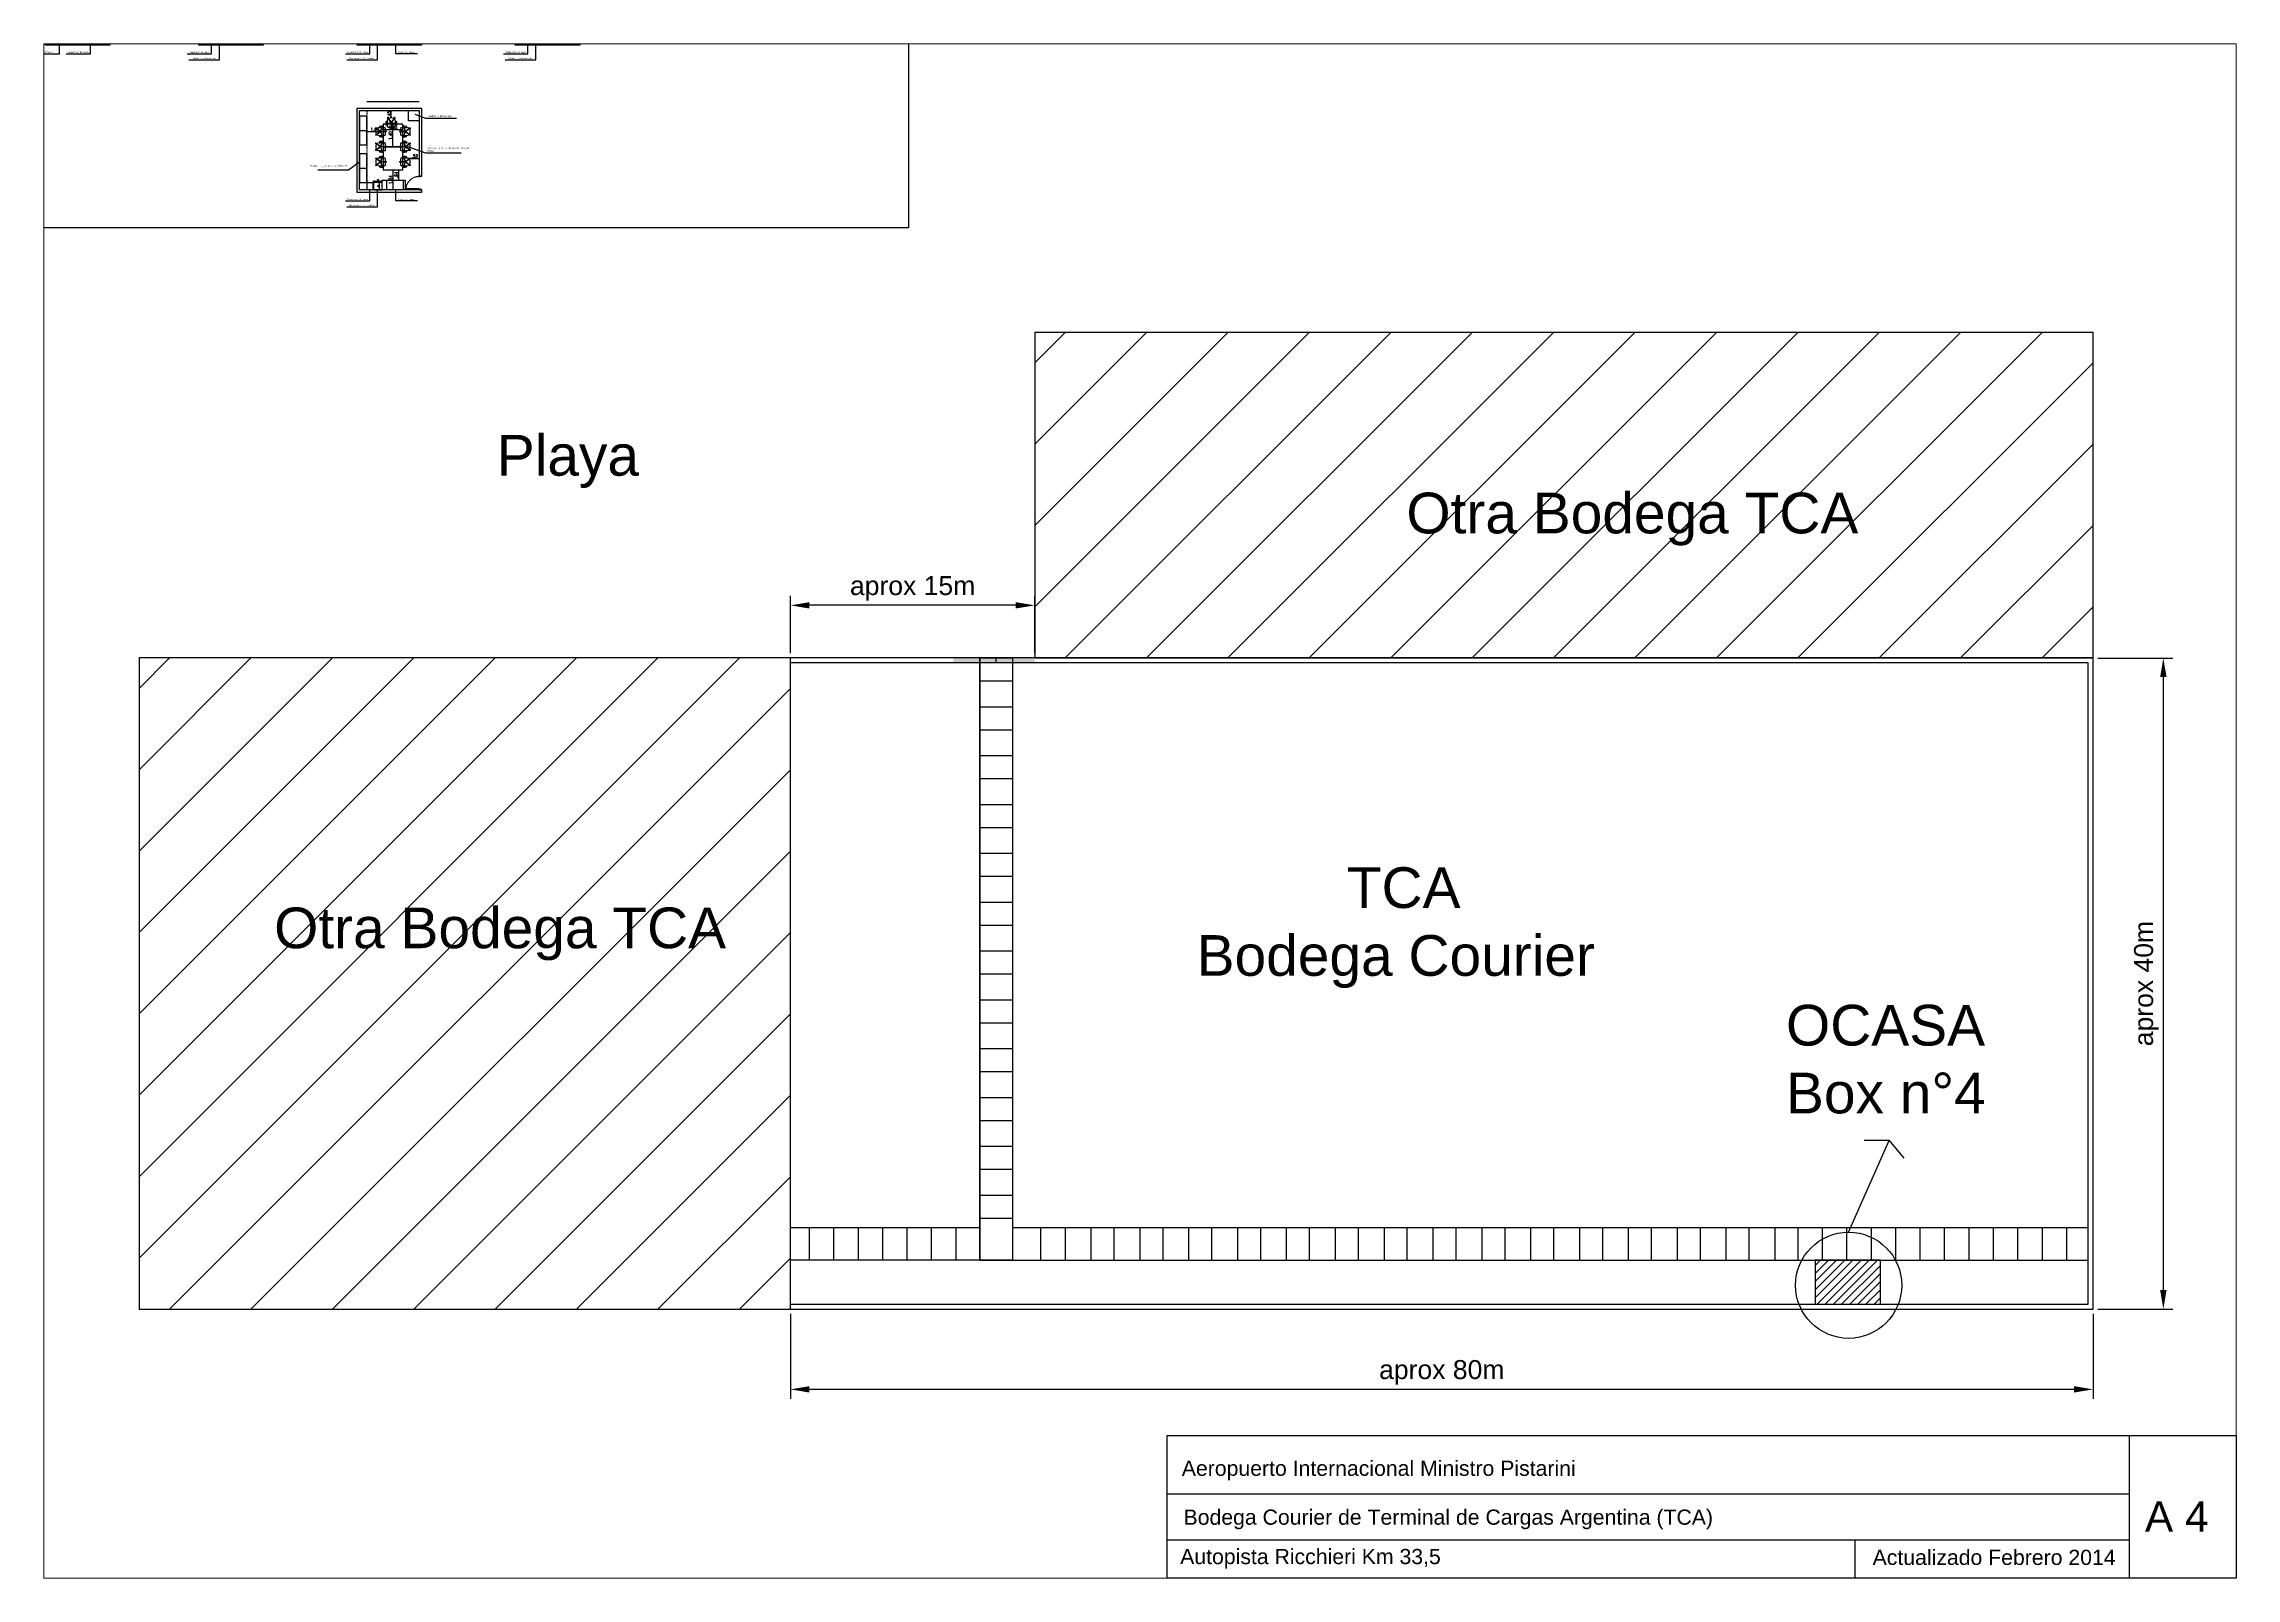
# Paper-space layout 'Layout2' of a CAD drawing. Header units: millimetres. Extents: x 1 to 290, y 1 to 203.
# The model-space entities are those that its viewports show. They can reach past a viewport. Long polylines and large blocks are cut down to what shows.
import ezdxf

# ---------------------------------------------------------------- set-up
doc = ezdxf.new("R2010")
doc.units = ezdxf.units.MM
doc.linetypes.add('ACAD_ISO03W100', pattern=[30, 12, -18])
doc.linetypes.add('HIDDEN2', pattern=[0.1875, 0.125, -0.0625])
doc.layers.add('CATALOGUE-TXT', color=251, linetype='Continuous')
doc.layers.add('Paula', color=1, linetype='Continuous')
doc.styles.add('RR', font='ROMANS.shx', dxfattribs={"width": 0.8})
doc.styles.get("Standard").update_dxf_attribs({"font": 'arial.ttf'})
doc.dimstyles.new('Copy of xx', dxfattribs={"dimscale": 2, "dimtxt": 0.036, "dimasz": 0.02, "dimexe": 0, "dimexo": 0.1, "dimgap": 0.02, "dimtad": 1, "dimzin": 4, "dimdsep": 46, "dimtxsty": 'RR', "dimblk1": 'COTA_N', "dimblk2": 'COTA_N', "dimsah": 1, "dimcen": 0, "dimclrd": 256, "dimclre": 256, "dimclrt": 256, "dimadec": 0, "dimazin": 0, "dimtfac": 1, "dimtix": 1, "dimtmove": 0, "dimatfit": 3, "dimldrblk": 'COTA_N', "dimfxl": 1, "dimtolj": 1, "dimtzin": 0, "dimarcsym": 0})
doc.dimstyles.new('ISO-25', dxfattribs={"dimtxt": 2.5, "dimasz": 2.5, "dimexe": 1.25, "dimexo": 0.625, "dimtad": 1, "dimtxsty": 'Standard', "dimcen": 2.5, "dimadec": 0, "dimazin": 0, "dimtfac": 1, "dimtmove": 0, "dimatfit": 3, "dimfxl": 1, "dimarcsym": 0})

# ---------------------------------------------------------------- blocks, each defined once
blk = doc.blocks.new('*D13')
at = {"color": 0, "lineweight": -2, "transparency": 16777216}
for p, q in [((99.33, 35.54), (99.33, 24.34)), ((270.85, 35.54), (270.85, 24.34)), ((268.35, 25.59), (101.83, 25.59))]:
    blk.add_line(p, q, dxfattribs=at)
at = {"color": 0, "transparency": 16777216}
for points in [[(101.83, 26.01), (101.83, 25.17), (99.33, 25.59)], [(268.35, 26.01), (268.35, 25.17), (270.85, 25.59)]]:
    blk.add_solid(points, dxfattribs=at)
at = {"layer": 'Defpoints', "color": 0, "transparency": 16777216}
for p in [(99.33, 36.16), (270.85, 36.16), (99.33, 25.59)]:
    blk.add_point(p, dxfattribs=at)
at = {"color": 0, "transparency": 16777216, "insert": (185.09, 27.82), "char_height": 2.5, "attachment_point": 5}
blk.add_mtext('aprox 80m', dxfattribs=at)
blk = doc.blocks.new('*D14')
at = {"color": 0, "lineweight": -2, "transparency": 16777216}
for p, q in [((271.47, 121.92), (281.35, 121.92)), ((280.1, 38.66), (280.1, 119.42)), ((271.47, 36.16), (281.35, 36.16))]:
    blk.add_line(p, q, dxfattribs=at)
at = {"color": 0, "transparency": 16777216}
for points in [[(279.68, 119.42), (280.52, 119.42), (280.1, 121.92)], [(279.68, 38.66), (280.52, 38.66), (280.1, 36.16)]]:
    blk.add_solid(points, dxfattribs=at)
at = {"layer": 'Defpoints', "color": 0, "transparency": 16777216}
for p in [(270.85, 121.92), (280.1, 121.92), (270.85, 36.16)]:
    blk.add_point(p, dxfattribs=at)
at = {"color": 0, "transparency": 16777216, "insert": (277.87, 79.04), "char_height": 2.5, "attachment_point": 5, "rotation": 90}
blk.add_mtext('aprox 40m', dxfattribs=at)
blk = doc.blocks.new('*D15')
at = {"color": 0, "lineweight": -2, "transparency": 16777216}
for p, q in [((99.33, 122.55), (99.33, 130.11)), ((131.49, 122.55), (131.49, 130.11)), ((128.99, 128.86), (101.83, 128.86))]:
    blk.add_line(p, q, dxfattribs=at)
at = {"color": 0, "transparency": 16777216}
for points in [[(101.83, 129.27), (101.83, 128.44), (99.33, 128.86)], [(128.99, 129.27), (128.99, 128.44), (131.49, 128.86)]]:
    blk.add_solid(points, dxfattribs=at)
at = {"layer": 'Defpoints', "color": 0, "transparency": 16777216}
for p in [(99.33, 128.86), (99.33, 121.92), (131.49, 121.92)]:
    blk.add_point(p, dxfattribs=at)
at = {"color": 0, "transparency": 16777216, "insert": (115.41, 131.08), "char_height": 2.5, "attachment_point": 5}
blk.add_mtext('aprox 15m', dxfattribs=at)
blk = doc.blocks.new('A$C6B163F74')
for p, q in [((0.03, 0.08), (0.05, 0.08)), ((0.03, 0.06), (0.05, 0.06)), ((0.05, 0.06), (0.05, 0.08)), ((0.83, 0.08), (0.82, 0.08)), ((0.82, 0.06), (0.82, 0.08)), ((0.83, 0.06), (0.82, 0.06))]:
    blk.add_line(p, q)
for points in [[(0.03, 0.08), (0.03, 0.13), (0.03, 0.15), (0, 0.15), (0, 0.13)], [(0, 0.01), (0, 0), (0.03, 0), (0.03, 0.06)], [(0.83, 0.08), (0.83, 0.13), (0.83, 0.15), (0.86, 0.15), (0.86, 0.13)], [(0.86, 0.01), (0.86, 0), (0.83, 0), (0.83, 0.06)]]:
    blk.add_lwpolyline(points)
blk.add_lwpolyline([(0.79, 0.95), (0.83, 0.95), (0.83, 0.15), (0.79, 0.15)], close=True)
at = {"linetype": 'HIDDEN2', "ltscale": 0.5}
blk.add_arc((0.83, 0.15), 0.8, 90, 180, dxfattribs=at)
blk = doc.blocks.new('COTA_N')
for p, q in [((-1, 0), (0, 0)), ((0, 0.5), (0, -0.5))]:
    blk.add_line(p, q)
at = {"const_width": 0.065}
blk.add_lwpolyline([(0.1, 0.1), (0.3, 0.3), (0, 0), (-0.1, -0.1), (-0.3, -0.3)], dxfattribs=at)
blk = doc.blocks.new('*D25')
at = {"layer": 'CATALOGUE-TXT', "lineweight": -2, "transparency": 16777216}
blk.add_line((1712.84, 1068.11), (1712.84, 1066.95), dxfattribs=at)
at = {"layer": 'Defpoints', "color": 0, "transparency": 16777216}
for p in [(1712.84, 1068.15), (1712.84, 1066.91), (1712.84, 1066.91)]:
    blk.add_point(p, dxfattribs=at)
at = {"layer": 'CATALOGUE-TXT', "lineweight": -2, "transparency": 16777216, "xscale": 0.04, "yscale": 0.04, "zscale": 0.04}
for p, rotation in [((1712.84, 1068.15), 90), ((1712.84, 1066.91), 270)]:
    blk.add_blockref('COTA_N', p, dxfattribs=dict(at, rotation=rotation))
at = {"layer": 'CATALOGUE-TXT', "transparency": 16777216, "insert": (1712.7, 1067.53), "char_height": 0.072, "attachment_point": 5, "rotation": 90, "style": 'RR'}
blk.add_mtext('\\A1;{\\H2.77778x;1.24}', dxfattribs=at)
blk = doc.blocks.new('*D29')
at = {"layer": 'CATALOGUE-TXT', "lineweight": -2, "transparency": 16777216}
blk.add_line((1722.56, 1069.41), (1722.56, 1066.95), dxfattribs=at)
at = {"layer": 'Defpoints', "color": 0, "transparency": 16777216}
for p in [(1722.56, 1069.45), (1722.56, 1066.91), (1722.56, 1066.91)]:
    blk.add_point(p, dxfattribs=at)
at = {"layer": 'CATALOGUE-TXT', "lineweight": -2, "transparency": 16777216, "xscale": 0.04, "yscale": 0.04, "zscale": 0.04}
for p, rotation in [((1722.56, 1069.45), 90), ((1722.56, 1066.91), 270)]:
    blk.add_blockref('COTA_N', p, dxfattribs=dict(at, rotation=rotation))
at = {"layer": 'CATALOGUE-TXT', "transparency": 16777216, "insert": (1722.42, 1068.18), "char_height": 0.072, "attachment_point": 5, "rotation": 90, "style": 'RR'}
blk.add_mtext('\\A1;{\\H2.77778x;2.54}', dxfattribs=at)
blk = doc.blocks.new('*D33')
at = {"layer": 'CATALOGUE-TXT', "lineweight": -2, "transparency": 16777216}
for p, q in [((1693.1, 1071.79), (1692.9, 1071.79)), ((1692.9, 1066.95), (1692.9, 1071.75)), ((1693.1, 1066.91), (1692.9, 1066.91))]:
    blk.add_line(p, q, dxfattribs=at)
at = {"layer": 'Defpoints', "color": 0, "transparency": 16777216}
for p in [(1692.9, 1071.79), (1693.48, 1071.79), (1693.48, 1066.91)]:
    blk.add_point(p, dxfattribs=at)
at = {"layer": 'CATALOGUE-TXT', "lineweight": -2, "transparency": 16777216, "xscale": 0.04, "yscale": 0.04, "zscale": 0.04}
for p, rotation in [((1692.9, 1071.79), 90), ((1692.9, 1066.91), 270)]:
    blk.add_blockref('COTA_N', p, dxfattribs=dict(at, rotation=rotation))
at = {"layer": 'CATALOGUE-TXT', "transparency": 16777216, "insert": (1692.76, 1069.35), "char_height": 0.072, "attachment_point": 5, "rotation": 90, "style": 'RR'}
blk.add_mtext('\\A1;{\\H2.77778x;4.88}', dxfattribs=at)
blk = doc.blocks.new('*D34')
at = {"layer": 'CATALOGUE-TXT', "lineweight": -2, "transparency": 16777216}
for p, q in [((1692.1, 1067.35), (1692.1, 1067.19)), ((1692.14, 1067.19), (1692.7, 1067.19)), ((1692.74, 1067.35), (1692.74, 1067.19))]:
    blk.add_line(p, q, dxfattribs=at)
at = {"layer": 'Defpoints', "color": 0, "transparency": 16777216}
for p in [(1692.1, 1067.55), (1692.74, 1067.55), (1692.74, 1067.19)]:
    blk.add_point(p, dxfattribs=at)
at = {"layer": 'CATALOGUE-TXT', "lineweight": -2, "transparency": 16777216, "xscale": 0.04, "yscale": 0.04, "zscale": 0.04, "rotation": 180}
blk.add_blockref('COTA_N', (1692.1, 1067.19), dxfattribs=at)
at = {"layer": 'CATALOGUE-TXT', "lineweight": -2, "transparency": 16777216, "xscale": 0.04, "yscale": 0.04, "zscale": 0.04}
blk.add_blockref('COTA_N', (1692.74, 1067.19), dxfattribs=at)
at = {"layer": 'CATALOGUE-TXT', "transparency": 16777216, "insert": (1692.42, 1067.33), "char_height": 0.072, "attachment_point": 5, "style": 'RR'}
blk.add_mtext('\\A1;{\\H2.77778x;.64}', dxfattribs=at)
blk = doc.blocks.new('*D35')
at = {"layer": 'CATALOGUE-TXT', "lineweight": -2, "transparency": 16777216}
for p, q in [((1694.05, 1067.45), (1694.01, 1067.45)), ((1694.09, 1067.34), (1694.09, 1067.45)), ((1694.09, 1067.45), (1694.44, 1067.45)), ((1694.48, 1067.45), (1694.52, 1067.45))]:
    blk.add_line(p, q, dxfattribs=at)
at = {"layer": 'Defpoints', "color": 0, "transparency": 16777216}
for p in [(1694.09, 1067.14), (1694.44, 1067.45), (1694.44, 1067.45)]:
    blk.add_point(p, dxfattribs=at)
at = {"layer": 'CATALOGUE-TXT', "lineweight": -2, "transparency": 16777216, "xscale": 0.04, "yscale": 0.04, "zscale": 0.04}
blk.add_blockref('COTA_N', (1694.09, 1067.45), dxfattribs=at)
at = {"layer": 'CATALOGUE-TXT', "lineweight": -2, "transparency": 16777216, "xscale": 0.04, "yscale": 0.04, "zscale": 0.04, "rotation": 180}
blk.add_blockref('COTA_N', (1694.44, 1067.45), dxfattribs=at)
at = {"layer": 'CATALOGUE-TXT', "transparency": 16777216, "insert": (1694.27, 1067.59), "char_height": 0.072, "attachment_point": 5, "style": 'RR'}
blk.add_mtext('\\A1;{\\H2.77778x;.35}', dxfattribs=at)
blk = doc.blocks.new('*D38')
at = {"layer": 'CATALOGUE-TXT', "lineweight": -2, "transparency": 16777216}
blk.add_line((1694.01, 1067.32), (1694.01, 1066.95), dxfattribs=at)
at = {"layer": 'Defpoints', "color": 0, "transparency": 16777216}
for p in [(1694.01, 1067.36), (1694.01, 1066.91), (1694.21, 1066.91)]:
    blk.add_point(p, dxfattribs=at)
at = {"layer": 'CATALOGUE-TXT', "lineweight": -2, "transparency": 16777216, "xscale": 0.04, "yscale": 0.04, "zscale": 0.04}
for p, rotation in [((1694.01, 1067.36), 90), ((1694.01, 1066.91), 270)]:
    blk.add_blockref('COTA_N', p, dxfattribs=dict(at, rotation=rotation))
at = {"layer": 'CATALOGUE-TXT', "transparency": 16777216, "insert": (1693.87, 1067.14), "char_height": 0.072, "attachment_point": 5, "rotation": 90, "style": 'RR'}
blk.add_mtext('\\A1;{\\H2.77778x;.45}', dxfattribs=at)
blk = doc.blocks.new('*D39')
at = {"layer": 'CATALOGUE-TXT', "lineweight": -2, "transparency": 16777216}
blk.add_line((1692.03, 1067.51), (1692.03, 1066.95), dxfattribs=at)
at = {"layer": 'Defpoints', "color": 0, "transparency": 16777216}
for p in [(1692.03, 1067.55), (1692.03, 1066.91), (1692.03, 1066.91)]:
    blk.add_point(p, dxfattribs=at)
at = {"layer": 'CATALOGUE-TXT', "lineweight": -2, "transparency": 16777216, "xscale": 0.04, "yscale": 0.04, "zscale": 0.04}
for p, rotation in [((1692.03, 1067.55), 90), ((1692.03, 1066.91), 270)]:
    blk.add_blockref('COTA_N', p, dxfattribs=dict(at, rotation=rotation))
at = {"layer": 'CATALOGUE-TXT', "transparency": 16777216, "insert": (1691.89, 1067.23), "char_height": 0.072, "attachment_point": 5, "rotation": 90, "style": 'RR'}
blk.add_mtext('\\A1;{\\H2.77778x;.64}', dxfattribs=at)
blk = doc.blocks.new('*D40')
at = {"layer": 'CATALOGUE-TXT', "lineweight": -2, "transparency": 16777216}
blk.add_line((1713.25, 1068.11), (1713.25, 1067.55), dxfattribs=at)
at = {"layer": 'Defpoints', "color": 0, "transparency": 16777216}
for p in [(1713.25, 1068.15), (1713.25, 1067.51), (1713.25, 1067.51)]:
    blk.add_point(p, dxfattribs=at)
at = {"layer": 'CATALOGUE-TXT', "lineweight": -2, "transparency": 16777216, "xscale": 0.04, "yscale": 0.04, "zscale": 0.04}
for p, rotation in [((1713.25, 1068.15), 90), ((1713.25, 1067.51), 270)]:
    blk.add_blockref('COTA_N', p, dxfattribs=dict(at, rotation=rotation))
at = {"layer": 'CATALOGUE-TXT', "transparency": 16777216, "insert": (1713.11, 1067.83), "char_height": 0.072, "attachment_point": 5, "rotation": 90, "style": 'RR'}
blk.add_mtext('\\A1;{\\H2.77778x;.64}', dxfattribs=at)
blk = doc.blocks.new('*D46')
at = {"layer": 'CATALOGUE-TXT', "lineweight": -2, "transparency": 16777216}
blk.add_line((1702.62, 1067.39), (1702.87, 1067.69), dxfattribs=at)
at = {"layer": 'Defpoints', "color": 0, "transparency": 16777216}
for p in [(1702.9, 1067.72), (1702.9, 1067.72), (1702.6, 1067.36)]:
    blk.add_point(p, dxfattribs=at)
at = {"layer": 'CATALOGUE-TXT', "lineweight": -2, "transparency": 16777216, "xscale": 0.04, "yscale": 0.04, "zscale": 0.04}
for p, rotation in [((1702.9, 1067.72), 49.67007338053033), ((1702.6, 1067.36), 229.6700733805303)]:
    blk.add_blockref('COTA_N', p, dxfattribs=dict(at, rotation=rotation))
at = {"layer": 'CATALOGUE-TXT', "transparency": 16777216, "insert": (1702.64, 1067.63), "char_height": 0.072, "attachment_point": 5, "rotation": 49.6701, "style": 'RR'}
blk.add_mtext('\\A1;{\\H2.77778x;.47}', dxfattribs=at)
blk = doc.blocks.new('*D47')
at = {"layer": 'CATALOGUE-TXT', "lineweight": -2, "transparency": 16777216}
blk.add_line((1703.12, 1067.72), (1703.12, 1066.95), dxfattribs=at)
at = {"layer": 'Defpoints', "color": 0, "transparency": 16777216}
for p in [(1703.17, 1067.76), (1703.12, 1066.91), (1703.17, 1066.91)]:
    blk.add_point(p, dxfattribs=at)
at = {"layer": 'CATALOGUE-TXT', "lineweight": -2, "transparency": 16777216, "xscale": 0.04, "yscale": 0.04, "zscale": 0.04}
for p, rotation in [((1703.12, 1067.76), 90), ((1703.12, 1066.91), 270)]:
    blk.add_blockref('COTA_N', p, dxfattribs=dict(at, rotation=rotation))
at = {"layer": 'CATALOGUE-TXT', "transparency": 16777216, "insert": (1702.98, 1067.33), "char_height": 0.072, "attachment_point": 5, "rotation": 90, "style": 'RR'}
blk.add_mtext('\\A1;{\\H2.77778x;.84}', dxfattribs=at)
blk = doc.blocks.new('*D50')
at = {"layer": 'CATALOGUE-TXT', "lineweight": -2, "transparency": 16777216}
blk.add_line((1713.97, 1059.81), (1714.41, 1059.81), dxfattribs=at)
at = {"layer": 'Defpoints', "color": 0, "transparency": 16777216}
for p in [(1713.93, 1059.81), (1714.45, 1059.81), (1714.45, 1059.81)]:
    blk.add_point(p, dxfattribs=at)
at = {"layer": 'CATALOGUE-TXT', "lineweight": -2, "transparency": 16777216, "xscale": 0.04, "yscale": 0.04, "zscale": 0.04, "rotation": 180}
blk.add_blockref('COTA_N', (1713.93, 1059.81), dxfattribs=at)
at = {"layer": 'CATALOGUE-TXT', "lineweight": -2, "transparency": 16777216, "xscale": 0.04, "yscale": 0.04, "zscale": 0.04}
blk.add_blockref('COTA_N', (1714.45, 1059.81), dxfattribs=at)
at = {"layer": 'CATALOGUE-TXT', "transparency": 16777216, "insert": (1714.19, 1059.95), "char_height": 0.072, "width": 0.00518, "attachment_point": 5, "style": 'RR'}
blk.add_mtext('\\A1;{\\H2.77778x;.52}', dxfattribs=at)
blk = doc.blocks.new('*D51')
at = {"layer": 'CATALOGUE-TXT', "lineweight": -2, "transparency": 16777216}
blk.add_line((1712.74, 1062.35), (1712.74, 1062.72), dxfattribs=at)
at = {"layer": 'Defpoints', "color": 0, "transparency": 16777216}
for p in [(1712.74, 1062.76), (1712.74, 1062.76), (1712.74, 1062.31)]:
    blk.add_point(p, dxfattribs=at)
at = {"layer": 'CATALOGUE-TXT', "lineweight": -2, "transparency": 16777216, "xscale": 0.04, "yscale": 0.04, "zscale": 0.04}
for p, rotation in [((1712.74, 1062.76), 90), ((1712.74, 1062.31), 270)]:
    blk.add_blockref('COTA_N', p, dxfattribs=dict(at, rotation=rotation))
at = {"layer": 'CATALOGUE-TXT', "transparency": 16777216, "insert": (1712.6, 1062.53), "char_height": 0.072, "attachment_point": 5, "rotation": 90, "style": 'RR'}
blk.add_mtext('\\A1;{\\H2.77778x;.45}', dxfattribs=at)
blk = doc.blocks.new('*D52')
at = {"layer": 'CATALOGUE-TXT', "lineweight": -2, "transparency": 16777216}
for p, q in [((1711.24, 1061.25), (1711.24, 1061.45)), ((1712.2, 1061.45), (1711.28, 1061.45))]:
    blk.add_line(p, q, dxfattribs=at)
at = {"layer": 'Defpoints', "color": 0, "transparency": 16777216}
for p in [(1711.24, 1061.45), (1711.24, 1060.96), (1712.24, 1061.48)]:
    blk.add_point(p, dxfattribs=at)
at = {"layer": 'CATALOGUE-TXT', "lineweight": -2, "transparency": 16777216, "xscale": 0.04, "yscale": 0.04, "zscale": 0.04, "rotation": 180}
blk.add_blockref('COTA_N', (1711.24, 1061.45), dxfattribs=at)
at = {"layer": 'CATALOGUE-TXT', "lineweight": -2, "transparency": 16777216, "xscale": 0.04, "yscale": 0.04, "zscale": 0.04}
blk.add_blockref('COTA_N', (1712.24, 1061.45), dxfattribs=at)
at = {"layer": 'CATALOGUE-TXT', "transparency": 16777216, "insert": (1711.74, 1061.59), "char_height": 0.072, "attachment_point": 5, "style": 'RR'}
blk.add_mtext('\\A1;{\\H2.77778x;1.01}', dxfattribs=at)
blk = doc.blocks.new('*D49')
at = {"layer": 'CATALOGUE-TXT', "lineweight": -2, "transparency": 16777216}
blk.add_line((1712.84, 1059.07), (1712.84, 1057.92), dxfattribs=at)
at = {"layer": 'Defpoints', "color": 0, "transparency": 16777216}
for p in [(1712.84, 1059.11), (1712.84, 1057.88), (1712.84, 1057.88)]:
    blk.add_point(p, dxfattribs=at)
at = {"layer": 'CATALOGUE-TXT', "lineweight": -2, "transparency": 16777216, "xscale": 0.04, "yscale": 0.04, "zscale": 0.04}
for p, rotation in [((1712.84, 1059.11), 90), ((1712.84, 1057.88), 270)]:
    blk.add_blockref('COTA_N', p, dxfattribs=dict(at, rotation=rotation))
at = {"layer": 'CATALOGUE-TXT', "transparency": 16777216, "insert": (1712.7, 1058.5), "char_height": 0.072, "attachment_point": 5, "rotation": 90, "style": 'RR'}
blk.add_mtext('\\A1;{\\H2.77778x;1.24}', dxfattribs=at)
blk = doc.blocks.new('*D53')
at = {"layer": 'CATALOGUE-TXT', "lineweight": -2, "transparency": 16777216}
blk.add_line((1712.84, 1060.55), (1712.84, 1061.87), dxfattribs=at)
at = {"layer": 'Defpoints', "color": 0, "transparency": 16777216}
for p in [(1712.84, 1061.91), (1712.84, 1061.91), (1712.84, 1060.51)]:
    blk.add_point(p, dxfattribs=at)
at = {"layer": 'CATALOGUE-TXT', "lineweight": -2, "transparency": 16777216, "xscale": 0.04, "yscale": 0.04, "zscale": 0.04}
for p, rotation in [((1712.84, 1061.91), 90), ((1712.84, 1060.51), 270)]:
    blk.add_blockref('COTA_N', p, dxfattribs=dict(at, rotation=rotation))
at = {"layer": 'CATALOGUE-TXT', "transparency": 16777216, "insert": (1712.7, 1061.21), "char_height": 0.072, "attachment_point": 5, "rotation": 90, "style": 'RR'}
blk.add_mtext('\\A1;{\\H2.77778x;1.40}', dxfattribs=at)
blk = doc.blocks.new('*D54')
at = {"layer": 'CATALOGUE-TXT', "lineweight": -2, "transparency": 16777216}
blk.add_line((1712.28, 1061.58), (1713.4, 1061.58), dxfattribs=at)
at = {"layer": 'Defpoints', "color": 0, "transparency": 16777216}
for p in [(1712.24, 1061.71), (1713.44, 1061.71), (1713.44, 1061.58)]:
    blk.add_point(p, dxfattribs=at)
at = {"layer": 'CATALOGUE-TXT', "lineweight": -2, "transparency": 16777216, "xscale": 0.04, "yscale": 0.04, "zscale": 0.04, "rotation": 180}
blk.add_blockref('COTA_N', (1712.24, 1061.58), dxfattribs=at)
at = {"layer": 'CATALOGUE-TXT', "lineweight": -2, "transparency": 16777216, "xscale": 0.04, "yscale": 0.04, "zscale": 0.04}
blk.add_blockref('COTA_N', (1713.44, 1061.58), dxfattribs=at)
at = {"layer": 'CATALOGUE-TXT', "transparency": 16777216, "insert": (1712.84, 1061.72), "char_height": 0.072, "attachment_point": 5, "style": 'RR'}
blk.add_mtext('\\A1;{\\H2.77778x;1.20}', dxfattribs=at)
blk = doc.blocks.new('*D55')
at = {"layer": 'CATALOGUE-TXT', "lineweight": -2, "transparency": 16777216}
blk.add_line((1713.19, 1059.07), (1713.19, 1058.52), dxfattribs=at)
at = {"layer": 'Defpoints', "color": 0, "transparency": 16777216}
for p in [(1713.19, 1059.11), (1713.19, 1058.48), (1713.19, 1058.48)]:
    blk.add_point(p, dxfattribs=at)
at = {"layer": 'CATALOGUE-TXT', "lineweight": -2, "transparency": 16777216, "xscale": 0.04, "yscale": 0.04, "zscale": 0.04}
for p, rotation in [((1713.19, 1059.11), 90), ((1713.19, 1058.48), 270)]:
    blk.add_blockref('COTA_N', p, dxfattribs=dict(at, rotation=rotation))
at = {"layer": 'CATALOGUE-TXT', "transparency": 16777216, "insert": (1713.05, 1058.8), "char_height": 0.072, "attachment_point": 5, "rotation": 90, "style": 'RR'}
blk.add_mtext('\\A1;{\\H2.77778x;.64}', dxfattribs=at)
blk = doc.blocks.new('*D82')
at = {"layer": 'CATALOGUE-TXT', "lineweight": -2, "transparency": 16777216}
for p, q in [((1711.65, 1058.38), (1711.65, 1058.41)), ((1711.69, 1058.41), (1712.15, 1058.41)), ((1712.19, 1058.38), (1712.19, 1058.41))]:
    blk.add_line(p, q, dxfattribs=at)
at = {"layer": 'Defpoints', "color": 0, "transparency": 16777216}
for p in [(1712.19, 1058.41), (1711.65, 1058.18), (1712.19, 1058.18)]:
    blk.add_point(p, dxfattribs=at)
at = {"layer": 'CATALOGUE-TXT', "lineweight": -2, "transparency": 16777216, "xscale": 0.04, "yscale": 0.04, "zscale": 0.04, "rotation": 180}
blk.add_blockref('COTA_N', (1711.65, 1058.41), dxfattribs=at)
at = {"layer": 'CATALOGUE-TXT', "lineweight": -2, "transparency": 16777216, "xscale": 0.04, "yscale": 0.04, "zscale": 0.04}
blk.add_blockref('COTA_N', (1712.19, 1058.41), dxfattribs=at)
at = {"layer": 'CATALOGUE-TXT', "transparency": 16777216, "insert": (1711.92, 1058.48), "char_height": 0.072, "attachment_point": 5, "style": 'RR'}
blk.add_mtext('\\A1;.54', dxfattribs=at)
blk = doc.blocks.new('*D83')
at = {"layer": 'CATALOGUE-TXT', "lineweight": -2, "transparency": 16777216}
blk.add_line((1712, 1058.29), (1712, 1057.92), dxfattribs=at)
at = {"layer": 'Defpoints', "color": 0, "transparency": 16777216}
for p in [(1711.92, 1058.33), (1711.92, 1057.88), (1712, 1057.88)]:
    blk.add_point(p, dxfattribs=at)
at = {"layer": 'CATALOGUE-TXT', "lineweight": -2, "transparency": 16777216, "xscale": 0.04, "yscale": 0.04, "zscale": 0.04}
for p, rotation in [((1712, 1058.33), 90), ((1712, 1057.88), 270)]:
    blk.add_blockref('COTA_N', p, dxfattribs=dict(at, rotation=rotation))
at = {"layer": 'CATALOGUE-TXT', "transparency": 16777216, "insert": (1711.93, 1058.1), "char_height": 0.072, "attachment_point": 5, "rotation": 90, "style": 'RR'}
blk.add_mtext('\\A1;.45', dxfattribs=at)

msp = doc.modelspace()

# ---------------------------------------------------------------- hatches: boundary and pattern name
h = msp.add_hatch()
h.set_pattern_fill('JIS_WOOD', color=256, scale=5)
h.paths.add_polyline_path([(1817.257, 1049.122), (1752.257, 1049.122), (1752.257, 1029.122), (1817.257, 1029.122)])
h.paths.add_polyline_path([(1737.257, 1029.122), (1697.257, 1029.122), (1697.257, 989.122), (1737.257, 989.122)])
h.paths.add_polyline_path([(1774.052, 1039.902), (1798.516, 1039.902), (1798.516, 1031.985), (1774.052, 1031.985)], flags=24)
h.paths.add_polyline_path([(1704.515, 1014.418), (1728.98, 1014.418), (1728.98, 1006.501), (1704.515, 1006.501)], flags=24)
h = msp.add_hatch(color=256)
h.dxf.hatch_style = 1
h.paths.add_polyline_path([(1752.262, 1029.122), (1747.262, 1029.122), (1747.262, 1028.822), (1752.262, 1028.822)])
h = msp.add_hatch()
h.set_pattern_fill('JIS_WOOD', color=1, scale=0.5)
h.set_pattern_definition([(45, (154.0627, -2.324), (-0.25, 0.25), [])])
h.paths.add_polyline_path([(1800.195, 989.422), (1804.195, 989.422), (1804.195, 992.122), (1800.195, 992.122)])

# ---------------------------------------------------------------- linework, layer by layer
for p, q in [((1748.888, 992.122), (1748.888, 1029.122)), ((1748.888, 1027.712), (1750.888, 1027.712)), ((1748.888, 1026.122), (1750.888, 1026.122)), ((1748.888, 1024.712), (1750.888, 1024.712)), ((1748.888, 1023.122), (1750.888, 1023.122)), ((1748.888, 1021.712), (1750.888, 1021.712)), ((1748.888, 1020.122), (1750.888, 1020.122)), ((1748.888, 1018.712), (1750.888, 1018.712)), ((1748.888, 1017.122), (1750.888, 1017.122)), ((1748.888, 1015.712), (1750.888, 1015.712)), ((1748.888, 1014.122), (1750.888, 1014.122)), ((1748.888, 1012.712), (1750.888, 1012.712)), ((1748.888, 1011.122), (1750.888, 1011.122)), ((1748.888, 1009.712), (1750.888, 1009.712)), ((1748.888, 1008.122), (1750.888, 1008.122)), ((1748.888, 1006.712), (1750.888, 1006.712)), ((1748.888, 1005.122), (1750.888, 1005.122)), ((1748.888, 1003.712), (1750.888, 1003.712)), ((1748.888, 1002.122), (1750.888, 1002.122)), ((1748.888, 1000.712), (1750.888, 1000.712)), ((1748.888, 999.122), (1750.888, 999.122)), ((1802.245, 993.845), (1804.743, 999.48)), ((1804.743, 999.48), (1803.206, 999.48)), ((1804.743, 999.48), (1805.64, 998.392)), ((1748.888, 997.712), (1750.888, 997.712)), ((1748.888, 996.122), (1750.888, 996.122)), ((1748.888, 994.122), (1737.257, 994.122)), ((1738.426, 992.122), (1738.426, 994.122)), ((1739.926, 992.122), (1739.926, 994.122)), ((1741.426, 992.122), (1741.426, 994.122)), ((1742.926, 992.122), (1742.926, 994.122)), ((1744.426, 992.122), (1744.426, 994.122)), ((1745.926, 992.122), (1745.926, 994.122)), ((1747.426, 992.122), (1747.426, 994.122)), ((1748.888, 994.712), (1750.888, 994.712)), ((1752.641, 992.122), (1752.641, 994.122)), ((1754.141, 992.122), (1754.141, 994.122)), ((1755.731, 992.122), (1755.731, 994.122)), ((1757.141, 992.122), (1757.141, 994.122)), ((1758.731, 992.122), (1758.731, 994.122)), ((1760.141, 992.122), (1760.141, 994.122)), ((1761.731, 992.122), (1761.731, 994.122)), ((1763.141, 992.122), (1763.141, 994.122)), ((1764.731, 992.122), (1764.731, 994.122)), ((1766.141, 992.122), (1766.141, 994.122)), ((1767.731, 992.122), (1767.731, 994.122)), ((1769.141, 992.122), (1769.141, 994.122)), ((1770.731, 992.122), (1770.731, 994.122)), ((1772.141, 992.122), (1772.141, 994.122)), ((1773.731, 992.122), (1773.731, 994.122)), ((1775.141, 992.122), (1775.141, 994.122)), ((1776.731, 992.122), (1776.731, 994.122)), ((1778.141, 992.122), (1778.141, 994.122)), ((1779.731, 992.122), (1779.731, 994.122)), ((1781.141, 992.122), (1781.141, 994.122)), ((1782.731, 992.122), (1782.731, 994.122)), ((1784.141, 992.122), (1784.141, 994.122)), ((1785.731, 992.122), (1785.731, 994.122)), ((1787.141, 992.122), (1787.141, 994.122)), ((1788.731, 992.122), (1788.731, 994.122)), ((1790.141, 992.122), (1790.141, 994.122)), ((1791.731, 992.122), (1791.731, 994.122)), ((1793.141, 992.122), (1793.141, 994.122)), ((1794.731, 992.122), (1794.731, 994.122)), ((1796.141, 992.122), (1796.141, 994.122)), ((1797.731, 992.122), (1797.731, 994.122)), ((1799.141, 992.122), (1799.141, 994.122)), ((1800.641, 992.122), (1800.641, 994.122)), ((1802.141, 992.122), (1802.141, 994.122)), ((1803.641, 992.122), (1803.641, 994.122)), ((1805.141, 992.122), (1805.141, 994.122)), ((1806.641, 992.122), (1806.641, 994.122)), ((1808.141, 992.122), (1808.141, 994.122)), ((1809.641, 992.122), (1809.641, 994.122)), ((1811.141, 992.122), (1811.141, 994.122)), ((1812.641, 992.122), (1812.641, 994.122)), ((1814.141, 992.122), (1814.141, 994.122)), ((1815.641, 992.122), (1815.641, 994.122)), ((1748.888, 992.122), (1737.257, 992.122))]:
    msp.add_line(p, q)
for points in [[(1682.474, 1077.875), (1744.51, 1077.875), (1744.51, 1055.543), (1682.474, 1055.543)], [(1694.091, 1066.911), (1694.091, 1067.361), (1694.441, 1067.361), (1694.441, 1066.911)], [(1701.659, 1066.911), (1701.659, 1067.361), (1702.009, 1067.361), (1702.009, 1066.911)], [(1702.596, 1066.911), (1702.596, 1067.361), (1702.056, 1067.361), (1702.056, 1066.911)], [(1711.374, 1066.911), (1711.374, 1067.361), (1711.724, 1067.361), (1711.724, 1066.911)], [(1712.311, 1066.911), (1712.311, 1067.361), (1711.771, 1067.361), (1711.771, 1066.911)], [(1721.089, 1066.911), (1721.089, 1067.361), (1721.439, 1067.361), (1721.439, 1066.911)], [(1722.026, 1066.911), (1722.026, 1067.361), (1721.486, 1067.361), (1721.486, 1066.911)], [(1711.254, 1057.877), (1711.254, 1058.327), (1711.604, 1058.327), (1711.604, 1057.877)], [(1712.191, 1057.877), (1712.191, 1058.327), (1711.651, 1058.327), (1711.651, 1057.877)]]:
    msp.add_lwpolyline(points, close=True)
for points in [[(1695.464, 1066.761), (1691.504, 1066.761), (1691.504, 1071.941), (1695.464, 1071.941), (1695.464, 1066.761), (1695.464, 1066.761)], [(1691.654, 1071.791), (1695.314, 1071.791), (1695.314, 1066.911), (1695.309, 1066.911)], [(1695.312, 1066.911), (1691.654, 1066.911), (1691.654, 1071.791)], [(1704.883, 1066.761), (1700.923, 1066.761), (1700.923, 1071.941), (1704.883, 1071.941), (1704.883, 1067.771)], [(1704.731, 1066.911), (1701.073, 1066.911), (1701.073, 1071.791)], [(1714.598, 1066.761), (1710.638, 1066.761), (1710.638, 1071.941), (1714.598, 1071.941), (1714.598, 1067.771)], [(1714.446, 1066.911), (1710.788, 1066.911), (1710.788, 1071.791)], [(1724.313, 1066.761), (1720.353, 1066.761), (1720.353, 1071.941), (1724.313, 1071.941), (1724.313, 1067.771)], [(1724.161, 1066.911), (1720.503, 1066.911), (1720.503, 1071.791)], [(1701.101, 1067.342), (1701.101, 1069.142), (1701.501, 1069.142), (1701.501, 1067.342), (1701.101, 1067.342)], [(1710.815, 1067.342), (1710.815, 1069.142), (1711.215, 1069.142), (1711.215, 1067.342), (1710.815, 1067.342)], [(1720.53, 1067.342), (1720.53, 1069.142), (1720.93, 1069.142), (1720.93, 1067.342), (1720.53, 1067.342)], [(1692.104, 1066.911), (1692.104, 1067.551), (1692.744, 1067.551), (1692.744, 1066.911), (1692.104, 1066.911)], [(1695.314, 1066.911), (1695.464, 1066.911)], [(1704.733, 1066.911), (1704.728, 1066.911)], [(1704.733, 1066.911), (1704.883, 1066.911)], [(1704.883, 1066.911), (1704.883, 1066.761), (1704.883, 1066.761)], [(1712.468, 1066.911), (1712.468, 1067.511), (1713.468, 1067.511), (1713.468, 1066.911)], [(1714.448, 1066.911), (1714.443, 1066.911)], [(1714.448, 1066.911), (1714.598, 1066.911)], [(1714.598, 1066.911), (1714.598, 1066.761), (1714.598, 1066.761)], [(1724.163, 1066.911), (1724.158, 1066.911)], [(1724.163, 1066.911), (1724.313, 1066.911)], [(1724.313, 1066.911), (1724.313, 1066.761), (1724.313, 1066.761)], [(1714.598, 1057.727), (1710.638, 1057.727), (1710.638, 1062.907), (1714.598, 1062.907), (1714.598, 1058.737)], [(1710.788, 1062.757), (1714.448, 1062.757), (1714.448, 1058.737)], [(1714.446, 1057.877), (1710.788, 1057.877), (1710.788, 1062.757)], [(1710.815, 1060.618), (1710.815, 1062.418), (1711.215, 1062.418), (1711.215, 1060.618), (1710.815, 1060.618)], [(1711.238, 1063.307), (1714.448, 1063.307)], [(1713.808, 1062.117), (1713.808, 1062.757), (1714.448, 1062.757), (1714.448, 1062.117), (1713.808, 1062.117)], [(1710.815, 1061.518), (1711.215, 1061.518)], [(1710.815, 1058.308), (1710.815, 1060.108), (1711.215, 1060.108), (1711.215, 1058.308), (1710.815, 1058.308)], [(1710.815, 1059.208), (1711.215, 1059.208)], [(1712.191, 1057.877), (1712.191, 1058.477), (1713.591, 1058.477), (1713.591, 1057.877), (1712.191, 1057.877)], [(1712.468, 1057.877), (1712.468, 1058.477), (1713.468, 1058.477), (1713.468, 1057.877)], [(1714.448, 1058.737), (1714.598, 1058.737)], [(1714.448, 1057.877), (1714.443, 1057.877)], [(1714.448, 1057.877), (1714.598, 1057.877)], [(1714.598, 1057.877), (1714.598, 1057.727), (1714.598, 1057.727)], [(1817.257, 1029.122), (1817.257, 1049.122), (1752.257, 1049.122), (1752.257, 1029.122), (1817.257, 1029.122)], [(1697.257, 989.122), (1737.257, 989.122), (1737.257, 1029.122), (1697.257, 1029.122), (1697.257, 989.122)], [(1737.257, 989.122), (1817.257, 989.122), (1817.257, 1029.122), (1737.257, 1029.122)], [(1737.257, 989.422), (1816.957, 989.422), (1816.957, 1028.822), (1737.257, 1028.822)], [(1749.888, 1028.822), (1749.888, 1029.122), (1748.888, 1029.122), (1748.888, 993.122), (1748.888, 992.122), (1816.957, 992.122)], [(1748.888, 1029.122), (1750.888, 1029.122), (1750.888, 992.122), (1748.888, 992.122), (1748.888, 1029.122)], [(1816.957, 992.122), (1816.957, 994.122), (1750.888, 994.122)], [(1804.195, 989.422), (1804.195, 992.122), (1800.195, 992.122), (1800.195, 989.422)]]:
    msp.add_lwpolyline(points)
at = {"linetype": 'ACAD_ISO03W100', "ltscale": 0.01}
for points in [[(1692.104, 1071.791), (1692.104, 1066.911)], [(1701.523, 1071.791), (1701.523, 1066.911)], [(1711.238, 1071.791), (1711.238, 1066.911)], [(1720.953, 1071.791), (1720.953, 1066.911)], [(1711.238, 1062.757), (1711.238, 1057.877)]]:
    msp.add_lwpolyline(points, dxfattribs=at)
msp.add_circle((1802.245, 990.585), 3.26)
at = {"layer": 'Paula'}
for points in [[(1691.18, 1066.232), (1692.365, 1066.232), (1692.365, 1066.911)], [(1692.775, 1066.232), (1694.266, 1066.232), (1694.266, 1066.911)], [(1700.211, 1066.232), (1701.702, 1066.232), (1701.702, 1066.911)], [(1700.304, 1065.861), (1702.188, 1065.861), (1702.188, 1066.911)], [(1709.926, 1066.232), (1711.417, 1066.232), (1711.417, 1066.911)], [(1710.019, 1065.861), (1711.903, 1065.861), (1711.903, 1066.911)], [(1714.36, 1066.232), (1713.026, 1066.232), (1713.026, 1066.911)], [(1719.641, 1066.232), (1721.132, 1066.232), (1721.132, 1066.911)], [(1719.734, 1065.861), (1721.618, 1065.861), (1721.618, 1066.911)], [(1716.755, 1062.258), (1714.872, 1062.258), (1714.208, 1062.501)], [(1708.24, 1059.119), (1710.124, 1059.119), (1710.815, 1059.626)], [(1717.03, 1060.129), (1714.872, 1060.129), (1713.543, 1060.615)], [(1709.926, 1057.198), (1711.417, 1057.198), (1711.417, 1057.877)], [(1710.019, 1056.828), (1711.903, 1056.828), (1711.903, 1057.877)], [(1714.36, 1057.198), (1713.026, 1057.198), (1713.026, 1057.877)]]:
    msp.add_lwpolyline(points, dxfattribs=at)
at = {"layer": 'Paula', "color": 1, "lineweight": 0, "ltscale": 10}
for points in [[(1712.401, 1061.907), (1712.406, 1061.914), (1712.695, 1062.013), (1712.703, 1062.025), (1712.702, 1062.037), (1712.527, 1062.286), (1712.527, 1062.292), (1712.532, 1062.301), (1712.54, 1062.304), (1712.548, 1062.301), (1712.731, 1062.057), (1712.745, 1062.053), (1712.756, 1062.058), (1712.939, 1062.301), (1712.944, 1062.303), (1712.955, 1062.301), (1712.96, 1062.294), (1712.96, 1062.286), (1712.784, 1062.036), (1712.785, 1062.021), (1712.793, 1062.012), (1713.081, 1061.914), (1713.084, 1061.91), (1713.085, 1061.899), (1713.081, 1061.892), (1713.073, 1061.889), (1712.781, 1061.979), (1712.767, 1061.974), (1712.761, 1061.963), (1712.757, 1061.66), (1712.753, 1061.655), (1712.743, 1061.651), (1712.735, 1061.652), (1712.73, 1061.66), (1712.726, 1061.965), (1712.716, 1061.976), (1712.705, 1061.979), (1712.414, 1061.889), (1712.409, 1061.891), (1712.402, 1061.899), (1712.401, 1061.907)], [(1712.513, 1062.309), (1712.517, 1062.339), (1712.53, 1062.339), (1712.531, 1062.314), (1712.531, 1062.339), (1712.549, 1062.339), (1712.551, 1062.314), (1712.551, 1062.339), (1712.564, 1062.339), (1712.568, 1062.309), (1712.564, 1062.278), (1712.551, 1062.279), (1712.549, 1062.304), (1712.549, 1062.279), (1712.532, 1062.278), (1712.531, 1062.304), (1712.53, 1062.279), (1712.517, 1062.278), (1712.513, 1062.309)], [(1712.919, 1062.309), (1712.923, 1062.339), (1712.936, 1062.339), (1712.937, 1062.314), (1712.937, 1062.339), (1712.955, 1062.339), (1712.957, 1062.314), (1712.957, 1062.339), (1712.97, 1062.339), (1712.974, 1062.309), (1712.97, 1062.278), (1712.957, 1062.279), (1712.956, 1062.304), (1712.956, 1062.279), (1712.938, 1062.278), (1712.937, 1062.304), (1712.936, 1062.279), (1712.923, 1062.278), (1712.919, 1062.309)], [(1711.794, 1061.693), (1711.764, 1061.69), (1711.764, 1061.677), (1711.79, 1061.675), (1711.764, 1061.675), (1711.764, 1061.658), (1711.79, 1061.656), (1711.764, 1061.656), (1711.764, 1061.642), (1711.794, 1061.639), (1711.825, 1061.642), (1711.824, 1061.656), (1711.799, 1061.657), (1711.824, 1061.657), (1711.825, 1061.675), (1711.799, 1061.675), (1711.824, 1061.677), (1711.825, 1061.69), (1711.794, 1061.693)], [(1711.794, 1061.287), (1711.764, 1061.284), (1711.764, 1061.271), (1711.79, 1061.269), (1711.764, 1061.269), (1711.764, 1061.252), (1711.79, 1061.249), (1711.764, 1061.249), (1711.764, 1061.236), (1711.794, 1061.233), (1711.825, 1061.236), (1711.824, 1061.249), (1711.799, 1061.251), (1711.824, 1061.251), (1711.825, 1061.269), (1711.799, 1061.269), (1711.824, 1061.271), (1711.825, 1061.284), (1711.794, 1061.287)], [(1712.196, 1061.806), (1712.189, 1061.8), (1712.09, 1061.512), (1712.078, 1061.503), (1712.066, 1061.505), (1711.818, 1061.68), (1711.812, 1061.68), (1711.803, 1061.674), (1711.799, 1061.667), (1711.802, 1061.658), (1712.046, 1061.476), (1712.05, 1061.461), (1712.045, 1061.45), (1711.802, 1061.268), (1711.8, 1061.262), (1711.803, 1061.252), (1711.809, 1061.246), (1711.817, 1061.247), (1712.067, 1061.422), (1712.082, 1061.422), (1712.091, 1061.413), (1712.189, 1061.126), (1712.194, 1061.122), (1712.204, 1061.121), (1712.212, 1061.126), (1712.214, 1061.134), (1712.124, 1061.426), (1712.129, 1061.44), (1712.14, 1061.446), (1712.443, 1061.45), (1712.448, 1061.453), (1712.453, 1061.463), (1712.451, 1061.471), (1712.444, 1061.476), (1712.138, 1061.481), (1712.127, 1061.49), (1712.124, 1061.502), (1712.214, 1061.792), (1712.212, 1061.798), (1712.204, 1061.805), (1712.196, 1061.806)], [(1712.201, 1061.805), (1712.104, 1061.803), (1712.052, 1061.796), (1712.031, 1061.791), (1712.016, 1061.776), (1712.013, 1061.746), (1712.017, 1061.724), (1712.031, 1061.71), (1712.052, 1061.705), (1712.103, 1061.699), (1712.217, 1061.701), (1712.234, 1061.705), (1712.245, 1061.714), (1712.251, 1061.734), (1712.245, 1061.773), (1712.239, 1061.789), (1712.224, 1061.801), (1712.201, 1061.805)], [(1712.103, 1061.227), (1712.052, 1061.222), (1712.031, 1061.216), (1712.017, 1061.203), (1712.013, 1061.18), (1712.016, 1061.15), (1712.031, 1061.136), (1712.052, 1061.13), (1712.104, 1061.123), (1712.201, 1061.121), (1712.224, 1061.126), (1712.239, 1061.137), (1712.245, 1061.153), (1712.251, 1061.193), (1712.248, 1061.21), (1712.234, 1061.221), (1712.217, 1061.225), (1712.103, 1061.227)], [(1712.3, 1061.678), (1712.311, 1061.675), (1712.3, 1061.678)], [(1712.401, 1061.902), (1712.404, 1061.999), (1712.41, 1062.051), (1712.416, 1062.072), (1712.43, 1062.087), (1712.461, 1062.09), (1712.483, 1062.086), (1712.496, 1062.072), (1712.502, 1062.051), (1712.508, 1062), (1712.505, 1061.886), (1712.502, 1061.87), (1712.493, 1061.858), (1712.473, 1061.852), (1712.433, 1061.858), (1712.417, 1061.864), (1712.406, 1061.879), (1712.401, 1061.902)], [(1712.528, 1061.803), (1712.532, 1061.793), (1712.528, 1061.803)], [(1712.979, 1062), (1712.985, 1062.051), (1712.991, 1062.072), (1713.004, 1062.086), (1713.026, 1062.09), (1713.057, 1062.087), (1713.071, 1062.072), (1713.077, 1062.051), (1713.083, 1061.999), (1713.085, 1061.902), (1713.081, 1061.879), (1713.069, 1061.864), (1713.054, 1061.858), (1713.014, 1061.852), (1712.996, 1061.855), (1712.985, 1061.87), (1712.981, 1061.886), (1712.979, 1062)], [(1713.5, 1061.806), (1713.507, 1061.8), (1713.606, 1061.512), (1713.618, 1061.503), (1713.63, 1061.505), (1713.878, 1061.68), (1713.884, 1061.68), (1713.893, 1061.674), (1713.897, 1061.667), (1713.894, 1061.658), (1713.65, 1061.476), (1713.646, 1061.461), (1713.651, 1061.45), (1713.894, 1061.268), (1713.896, 1061.262), (1713.893, 1061.252), (1713.887, 1061.246), (1713.878, 1061.247), (1713.629, 1061.422), (1713.614, 1061.422), (1713.605, 1061.413), (1713.507, 1061.126), (1713.502, 1061.122), (1713.492, 1061.121), (1713.484, 1061.126), (1713.482, 1061.134), (1713.572, 1061.426), (1713.567, 1061.44), (1713.556, 1061.446), (1713.252, 1061.45), (1713.247, 1061.453), (1713.243, 1061.463), (1713.245, 1061.471), (1713.252, 1061.476), (1713.557, 1061.481), (1713.569, 1061.49), (1713.572, 1061.502), (1713.482, 1061.792), (1713.484, 1061.798), (1713.492, 1061.805), (1713.5, 1061.806)], [(1713.396, 1061.678), (1713.385, 1061.675), (1713.396, 1061.678)], [(1713.495, 1061.805), (1713.592, 1061.803), (1713.644, 1061.796), (1713.665, 1061.791), (1713.68, 1061.776), (1713.683, 1061.746), (1713.678, 1061.724), (1713.665, 1061.71), (1713.644, 1061.705), (1713.593, 1061.699), (1713.479, 1061.701), (1713.462, 1061.705), (1713.451, 1061.714), (1713.445, 1061.734), (1713.45, 1061.773), (1713.457, 1061.789), (1713.472, 1061.801), (1713.495, 1061.805)], [(1713.593, 1061.227), (1713.644, 1061.222), (1713.665, 1061.216), (1713.678, 1061.203), (1713.683, 1061.18), (1713.68, 1061.15), (1713.665, 1061.136), (1713.644, 1061.13), (1713.592, 1061.123), (1713.495, 1061.121), (1713.472, 1061.126), (1713.457, 1061.137), (1713.45, 1061.153), (1713.445, 1061.193), (1713.448, 1061.21), (1713.462, 1061.221), (1713.479, 1061.225), (1713.593, 1061.227)], [(1713.902, 1061.693), (1713.932, 1061.69), (1713.932, 1061.677), (1713.906, 1061.675), (1713.931, 1061.675), (1713.932, 1061.658), (1713.906, 1061.656), (1713.932, 1061.656), (1713.932, 1061.642), (1713.902, 1061.639), (1713.871, 1061.642), (1713.872, 1061.656), (1713.897, 1061.657), (1713.872, 1061.657), (1713.871, 1061.675), (1713.897, 1061.675), (1713.872, 1061.677), (1713.871, 1061.69), (1713.902, 1061.693)], [(1713.902, 1061.287), (1713.932, 1061.284), (1713.932, 1061.271), (1713.906, 1061.269), (1713.931, 1061.269), (1713.932, 1061.252), (1713.906, 1061.249), (1713.932, 1061.249), (1713.932, 1061.236), (1713.902, 1061.233), (1713.871, 1061.236), (1713.872, 1061.249), (1713.897, 1061.251), (1713.872, 1061.251), (1713.871, 1061.269), (1713.897, 1061.269), (1713.872, 1061.271), (1713.871, 1061.284), (1713.902, 1061.287)], [(1711.794, 1060.759), (1711.764, 1060.755), (1711.764, 1060.742), (1711.79, 1060.741), (1711.764, 1060.741), (1711.764, 1060.723), (1711.79, 1060.721), (1711.764, 1060.721), (1711.764, 1060.708), (1711.794, 1060.704), (1711.825, 1060.708), (1711.824, 1060.721), (1711.799, 1060.722), (1711.824, 1060.722), (1711.825, 1060.74), (1711.799, 1060.741), (1711.824, 1060.742), (1711.825, 1060.755), (1711.794, 1060.759)], [(1711.794, 1060.353), (1711.764, 1060.349), (1711.764, 1060.336), (1711.79, 1060.335), (1711.764, 1060.335), (1711.764, 1060.317), (1711.79, 1060.315), (1711.764, 1060.315), (1711.764, 1060.302), (1711.794, 1060.298), (1711.825, 1060.302), (1711.824, 1060.315), (1711.799, 1060.316), (1711.824, 1060.316), (1711.825, 1060.334), (1711.799, 1060.335), (1711.824, 1060.336), (1711.825, 1060.349), (1711.794, 1060.353)], [(1711.794, 1059.83), (1711.764, 1059.827), (1711.764, 1059.814), (1711.79, 1059.812), (1711.764, 1059.812), (1711.764, 1059.794), (1711.79, 1059.792), (1711.764, 1059.792), (1711.764, 1059.779), (1711.794, 1059.776), (1711.825, 1059.779), (1711.824, 1059.792), (1711.799, 1059.794), (1711.824, 1059.794), (1711.825, 1059.812), (1711.799, 1059.812), (1711.824, 1059.814), (1711.825, 1059.827), (1711.794, 1059.83)], [(1712.196, 1060.871), (1712.189, 1060.866), (1712.09, 1060.577), (1712.078, 1060.569), (1712.066, 1060.57), (1711.818, 1060.745), (1711.812, 1060.745), (1711.803, 1060.74), (1711.799, 1060.732), (1711.802, 1060.724), (1712.046, 1060.541), (1712.05, 1060.527), (1712.045, 1060.516), (1711.802, 1060.333), (1711.8, 1060.328), (1711.803, 1060.317), (1711.809, 1060.312), (1711.817, 1060.312), (1712.067, 1060.488), (1712.082, 1060.487), (1712.091, 1060.479), (1712.189, 1060.191), (1712.194, 1060.188), (1712.204, 1060.187), (1712.212, 1060.191), (1712.214, 1060.199), (1712.124, 1060.491), (1712.129, 1060.505), (1712.14, 1060.511), (1712.443, 1060.515), (1712.448, 1060.519), (1712.453, 1060.529), (1712.451, 1060.537), (1712.444, 1060.542), (1712.138, 1060.546), (1712.127, 1060.555), (1712.124, 1060.567), (1712.214, 1060.858), (1712.212, 1060.863), (1712.204, 1060.87), (1712.196, 1060.871)], [(1712.196, 1059.943), (1712.189, 1059.937), (1712.09, 1059.649), (1712.078, 1059.64), (1712.066, 1059.642), (1711.818, 1059.817), (1711.812, 1059.817), (1711.803, 1059.811), (1711.799, 1059.804), (1711.802, 1059.795), (1712.046, 1059.612), (1712.05, 1059.598), (1712.045, 1059.587), (1711.802, 1059.405), (1711.8, 1059.399), (1711.803, 1059.389), (1711.809, 1059.383), (1711.817, 1059.383), (1712.067, 1059.559), (1712.082, 1059.559), (1712.091, 1059.55), (1712.189, 1059.263), (1712.194, 1059.259), (1712.204, 1059.258), (1712.212, 1059.262), (1712.214, 1059.271), (1712.124, 1059.562), (1712.129, 1059.577), (1712.14, 1059.582), (1712.443, 1059.587), (1712.448, 1059.59), (1712.453, 1059.6), (1712.451, 1059.608), (1712.444, 1059.613), (1712.138, 1059.618), (1712.127, 1059.627), (1712.124, 1059.639), (1712.214, 1059.929), (1712.212, 1059.935), (1712.204, 1059.942), (1712.196, 1059.943)], [(1712.201, 1060.871), (1712.104, 1060.868), (1712.052, 1060.862), (1712.031, 1060.856), (1712.016, 1060.842), (1712.013, 1060.811), (1712.017, 1060.789), (1712.031, 1060.776), (1712.052, 1060.77), (1712.103, 1060.764), (1712.217, 1060.766), (1712.234, 1060.77), (1712.245, 1060.779), (1712.251, 1060.799), (1712.245, 1060.839), (1712.239, 1060.855), (1712.224, 1060.866), (1712.201, 1060.871)], [(1712.103, 1060.293), (1712.052, 1060.287), (1712.031, 1060.281), (1712.017, 1060.268), (1712.013, 1060.246), (1712.016, 1060.215), (1712.031, 1060.201), (1712.052, 1060.195), (1712.104, 1060.189), (1712.201, 1060.187), (1712.224, 1060.191), (1712.239, 1060.203), (1712.245, 1060.218), (1712.251, 1060.258), (1712.248, 1060.276), (1712.234, 1060.287), (1712.217, 1060.291), (1712.103, 1060.293)], [(1712.201, 1059.942), (1712.104, 1059.94), (1712.052, 1059.933), (1712.031, 1059.928), (1712.016, 1059.913), (1712.013, 1059.883), (1712.017, 1059.861), (1712.031, 1059.847), (1712.052, 1059.842), (1712.103, 1059.836), (1712.217, 1059.838), (1712.234, 1059.842), (1712.245, 1059.851), (1712.251, 1059.871), (1712.245, 1059.91), (1712.239, 1059.926), (1712.224, 1059.937), (1712.201, 1059.942)], [(1712.3, 1060.744), (1712.311, 1060.74), (1712.3, 1060.744)], [(1712.3, 1059.815), (1712.311, 1059.812), (1712.3, 1059.815)], [(1713.5, 1060.871), (1713.507, 1060.866), (1713.606, 1060.577), (1713.618, 1060.569), (1713.63, 1060.57), (1713.878, 1060.745), (1713.884, 1060.745), (1713.893, 1060.74), (1713.897, 1060.732), (1713.894, 1060.724), (1713.65, 1060.541), (1713.646, 1060.527), (1713.651, 1060.516), (1713.894, 1060.333), (1713.896, 1060.328), (1713.893, 1060.317), (1713.887, 1060.312), (1713.878, 1060.312), (1713.629, 1060.488), (1713.614, 1060.487), (1713.605, 1060.479), (1713.507, 1060.191), (1713.502, 1060.188), (1713.492, 1060.187), (1713.484, 1060.191), (1713.482, 1060.199), (1713.572, 1060.491), (1713.567, 1060.505), (1713.556, 1060.511), (1713.252, 1060.515), (1713.247, 1060.519), (1713.243, 1060.529), (1713.245, 1060.537), (1713.252, 1060.542), (1713.557, 1060.546), (1713.569, 1060.555), (1713.572, 1060.567), (1713.482, 1060.858), (1713.484, 1060.863), (1713.492, 1060.87), (1713.5, 1060.871)], [(1713.5, 1059.943), (1713.507, 1059.937), (1713.606, 1059.649), (1713.618, 1059.64), (1713.63, 1059.642), (1713.878, 1059.817), (1713.884, 1059.817), (1713.893, 1059.811), (1713.897, 1059.804), (1713.894, 1059.795), (1713.65, 1059.612), (1713.646, 1059.598), (1713.651, 1059.587), (1713.894, 1059.405), (1713.896, 1059.399), (1713.893, 1059.389), (1713.887, 1059.383), (1713.878, 1059.383), (1713.629, 1059.559), (1713.614, 1059.559), (1713.605, 1059.55), (1713.507, 1059.263), (1713.502, 1059.259), (1713.492, 1059.258), (1713.484, 1059.262), (1713.482, 1059.271), (1713.572, 1059.562), (1713.567, 1059.577), (1713.556, 1059.582), (1713.252, 1059.587), (1713.247, 1059.59), (1713.243, 1059.6), (1713.245, 1059.608), (1713.252, 1059.613), (1713.557, 1059.618), (1713.569, 1059.627), (1713.572, 1059.639), (1713.482, 1059.929), (1713.484, 1059.935), (1713.492, 1059.942), (1713.5, 1059.943)], [(1713.396, 1060.744), (1713.385, 1060.74), (1713.396, 1060.744)], [(1713.396, 1059.815), (1713.385, 1059.812), (1713.396, 1059.815)], [(1713.495, 1060.871), (1713.592, 1060.868), (1713.644, 1060.862), (1713.665, 1060.856), (1713.68, 1060.842), (1713.683, 1060.811), (1713.678, 1060.789), (1713.665, 1060.776), (1713.644, 1060.77), (1713.593, 1060.764), (1713.479, 1060.766), (1713.462, 1060.77), (1713.451, 1060.779), (1713.445, 1060.799), (1713.45, 1060.839), (1713.457, 1060.855), (1713.472, 1060.866), (1713.495, 1060.871)], [(1713.593, 1060.293), (1713.644, 1060.287), (1713.665, 1060.281), (1713.678, 1060.268), (1713.683, 1060.246), (1713.68, 1060.215), (1713.665, 1060.201), (1713.644, 1060.195), (1713.592, 1060.189), (1713.495, 1060.187), (1713.472, 1060.191), (1713.457, 1060.203), (1713.45, 1060.218), (1713.445, 1060.258), (1713.448, 1060.276), (1713.462, 1060.287), (1713.479, 1060.291), (1713.593, 1060.293)], [(1713.495, 1059.942), (1713.592, 1059.94), (1713.644, 1059.933), (1713.665, 1059.928), (1713.68, 1059.913), (1713.683, 1059.883), (1713.678, 1059.861), (1713.665, 1059.847), (1713.644, 1059.842), (1713.593, 1059.836), (1713.479, 1059.838), (1713.462, 1059.842), (1713.451, 1059.851), (1713.445, 1059.871), (1713.45, 1059.91), (1713.457, 1059.926), (1713.472, 1059.937), (1713.495, 1059.942)], [(1713.902, 1060.759), (1713.932, 1060.755), (1713.932, 1060.742), (1713.906, 1060.741), (1713.931, 1060.741), (1713.932, 1060.723), (1713.906, 1060.721), (1713.932, 1060.721), (1713.932, 1060.708), (1713.902, 1060.704), (1713.871, 1060.708), (1713.872, 1060.721), (1713.897, 1060.722), (1713.872, 1060.722), (1713.871, 1060.74), (1713.897, 1060.741), (1713.872, 1060.742), (1713.871, 1060.755), (1713.902, 1060.759)], [(1713.902, 1060.353), (1713.932, 1060.349), (1713.932, 1060.336), (1713.906, 1060.335), (1713.931, 1060.335), (1713.932, 1060.317), (1713.906, 1060.315), (1713.932, 1060.315), (1713.932, 1060.302), (1713.902, 1060.298), (1713.871, 1060.302), (1713.872, 1060.315), (1713.897, 1060.316), (1713.872, 1060.316), (1713.871, 1060.334), (1713.897, 1060.335), (1713.872, 1060.336), (1713.871, 1060.349), (1713.902, 1060.353)], [(1713.902, 1059.83), (1713.932, 1059.827), (1713.932, 1059.814), (1713.906, 1059.812), (1713.931, 1059.812), (1713.932, 1059.794), (1713.906, 1059.792), (1713.932, 1059.792), (1713.932, 1059.779), (1713.902, 1059.776), (1713.871, 1059.779), (1713.872, 1059.792), (1713.897, 1059.794), (1713.872, 1059.794), (1713.871, 1059.812), (1713.897, 1059.812), (1713.872, 1059.814), (1713.871, 1059.827), (1713.902, 1059.83)], [(1711.794, 1059.424), (1711.764, 1059.421), (1711.764, 1059.408), (1711.79, 1059.406), (1711.764, 1059.406), (1711.764, 1059.388), (1711.79, 1059.386), (1711.764, 1059.386), (1711.764, 1059.373), (1711.794, 1059.37), (1711.825, 1059.373), (1711.824, 1059.386), (1711.799, 1059.388), (1711.824, 1059.388), (1711.825, 1059.406), (1711.799, 1059.406), (1711.824, 1059.408), (1711.825, 1059.421), (1711.794, 1059.424)], [(1712.103, 1059.364), (1712.052, 1059.359), (1712.031, 1059.353), (1712.017, 1059.34), (1712.013, 1059.317), (1712.016, 1059.287), (1712.031, 1059.273), (1712.052, 1059.267), (1712.104, 1059.26), (1712.201, 1059.258), (1712.224, 1059.263), (1712.239, 1059.274), (1712.245, 1059.29), (1712.251, 1059.329), (1712.248, 1059.347), (1712.234, 1059.358), (1712.217, 1059.362), (1712.103, 1059.364)], [(1713.593, 1059.364), (1713.644, 1059.359), (1713.665, 1059.353), (1713.678, 1059.34), (1713.683, 1059.317), (1713.68, 1059.287), (1713.665, 1059.273), (1713.644, 1059.267), (1713.592, 1059.26), (1713.495, 1059.258), (1713.472, 1059.263), (1713.457, 1059.274), (1713.45, 1059.29), (1713.445, 1059.329), (1713.448, 1059.347), (1713.462, 1059.358), (1713.479, 1059.362), (1713.593, 1059.364)], [(1713.902, 1059.424), (1713.932, 1059.421), (1713.932, 1059.408), (1713.906, 1059.406), (1713.931, 1059.406), (1713.932, 1059.388), (1713.906, 1059.386), (1713.932, 1059.386), (1713.932, 1059.373), (1713.902, 1059.37), (1713.871, 1059.373), (1713.872, 1059.386), (1713.897, 1059.388), (1713.872, 1059.388), (1713.871, 1059.406), (1713.897, 1059.406), (1713.872, 1059.408), (1713.871, 1059.421), (1713.902, 1059.424)]]:
    msp.add_lwpolyline(points, dxfattribs=at)
for points in [[(1712.429, 1062.029), (1712.436, 1062.038), (1712.451, 1062.045), (1712.471, 1062.04), (1712.508, 1062.04), (1712.509, 1062.106), (1712.519, 1062.132), (1712.508, 1062.128), (1712.504, 1062.133), (1712.502, 1062.145), (1712.508, 1062.158), (1712.52, 1062.236), (1712.528, 1062.248), (1712.559, 1062.265), (1712.65, 1062.288), (1712.743, 1062.297), (1712.837, 1062.288), (1712.927, 1062.265), (1712.958, 1062.248), (1712.967, 1062.236), (1712.979, 1062.158), (1712.985, 1062.145), (1712.983, 1062.133), (1712.979, 1062.128), (1712.968, 1062.133), (1712.978, 1062.106), (1712.979, 1062.04), (1713.016, 1062.04), (1713.029, 1062.046), (1713.037, 1062.045), (1713.056, 1062.031), (1713.063, 1061.983), (1713.063, 1061.952), (1713.055, 1061.909), (1713.034, 1061.898), (1713.025, 1061.899), (1713.007, 1061.913), (1713, 1061.962), (1713.002, 1062.002), (1712.979, 1062.002), (1712.98, 1061.946), (1712.983, 1061.945), (1712.983, 1061.916), (1712.98, 1061.915), (1712.982, 1061.797), (1712.978, 1061.78), (1712.966, 1061.759), (1712.935, 1061.742), (1712.743, 1061.735), (1712.743, 1061.985), (1712.743, 1061.735), (1712.559, 1061.742), (1712.525, 1061.756), (1712.513, 1061.771), (1712.505, 1061.792), (1712.508, 1062.002), (1712.485, 1062.002), (1712.486, 1061.952), (1712.479, 1061.909), (1712.458, 1061.898), (1712.449, 1061.899), (1712.431, 1061.913), (1712.423, 1061.969), (1712.429, 1062.029)], [(1712.487, 1061.792), (1712.493, 1062.093), (1712.497, 1062.113), (1712.494, 1062.158), (1712.503, 1062.165), (1712.518, 1062.256), (1712.527, 1062.265), (1712.547, 1062.274), (1712.593, 1062.287), (1712.667, 1062.302), (1712.743, 1062.307), (1712.819, 1062.302), (1712.894, 1062.287), (1712.94, 1062.274), (1712.959, 1062.265), (1712.969, 1062.256), (1712.984, 1062.165), (1712.992, 1062.158), (1712.99, 1062.113), (1712.994, 1062.093), (1713, 1061.792), (1712.99, 1061.757), (1712.978, 1061.739), (1712.956, 1061.724), (1712.939, 1061.717), (1712.902, 1061.712), (1712.743, 1061.707), (1712.743, 1061.735), (1712.743, 1061.707), (1712.585, 1061.712), (1712.548, 1061.717), (1712.515, 1061.733), (1712.503, 1061.746), (1712.491, 1061.773), (1712.487, 1061.792)], [(1712.311, 1061.72), (1712.01, 1061.713), (1711.99, 1061.71), (1711.945, 1061.712), (1711.938, 1061.703), (1711.847, 1061.689), (1711.839, 1061.679), (1711.829, 1061.66), (1711.816, 1061.614), (1711.801, 1061.539), (1711.796, 1061.463), (1711.801, 1061.387), (1711.816, 1061.312), (1711.829, 1061.267), (1711.839, 1061.247), (1711.847, 1061.237), (1711.938, 1061.223), (1711.945, 1061.214), (1711.99, 1061.217), (1712.01, 1061.213), (1712.311, 1061.207), (1712.346, 1061.217), (1712.365, 1061.229), (1712.379, 1061.251), (1712.386, 1061.268), (1712.391, 1061.305), (1712.397, 1061.463), (1712.368, 1061.463), (1712.397, 1061.463), (1712.391, 1061.621), (1712.386, 1061.658), (1712.37, 1061.691), (1712.357, 1061.703), (1712.33, 1061.716), (1712.311, 1061.72)], [(1712.075, 1061.778), (1712.065, 1061.771), (1712.058, 1061.756), (1712.063, 1061.735), (1712.063, 1061.699), (1711.997, 1061.698), (1711.971, 1061.688), (1711.975, 1061.699), (1711.97, 1061.703), (1711.959, 1061.705), (1711.945, 1061.699), (1711.867, 1061.686), (1711.855, 1061.678), (1711.838, 1061.647), (1711.815, 1061.556), (1711.807, 1061.463), (1711.815, 1061.37), (1711.838, 1061.279), (1711.855, 1061.248), (1711.867, 1061.24), (1711.945, 1061.228), (1711.959, 1061.221), (1711.97, 1061.223), (1711.975, 1061.228), (1711.971, 1061.239), (1711.997, 1061.229), (1712.063, 1061.228), (1712.063, 1061.191), (1712.057, 1061.178), (1712.058, 1061.169), (1712.072, 1061.151), (1712.12, 1061.143), (1712.151, 1061.144), (1712.194, 1061.152), (1712.205, 1061.173), (1712.204, 1061.181), (1712.19, 1061.2), (1712.142, 1061.207), (1712.101, 1061.205), (1712.101, 1061.227), (1712.157, 1061.227), (1712.158, 1061.223), (1712.187, 1061.223), (1712.188, 1061.226), (1712.306, 1061.225), (1712.324, 1061.229), (1712.345, 1061.241), (1712.361, 1061.271), (1712.368, 1061.463), (1712.119, 1061.463), (1712.368, 1061.463), (1712.361, 1061.648), (1712.347, 1061.682), (1712.332, 1061.694), (1712.311, 1061.702), (1712.101, 1061.699), (1712.101, 1061.721), (1712.151, 1061.72), (1712.194, 1061.728), (1712.205, 1061.749), (1712.204, 1061.757), (1712.19, 1061.776), (1712.134, 1061.783), (1712.075, 1061.778)], [(1712.041, 1061.674), (1712.047, 1061.673), (1712.047, 1061.673), (1712.041, 1061.674)], [(1712.087, 1061.477), (1712.079, 1061.469), (1712.079, 1061.457), (1712.087, 1061.449), (1712.099, 1061.449), (1712.107, 1061.457), (1712.107, 1061.469), (1712.099, 1061.477), (1712.087, 1061.477)], [(1712.088, 1061.476), (1712.081, 1061.468), (1712.081, 1061.458), (1712.088, 1061.451), (1712.098, 1061.451), (1712.106, 1061.458), (1712.106, 1061.468), (1712.098, 1061.476), (1712.088, 1061.476)], [(1712.181, 1061.819), (1712.15, 1061.815), (1712.15, 1061.802), (1712.176, 1061.801), (1712.151, 1061.801), (1712.15, 1061.783), (1712.176, 1061.781), (1712.15, 1061.781), (1712.15, 1061.768), (1712.181, 1061.764), (1712.211, 1061.768), (1712.21, 1061.781), (1712.185, 1061.783), (1712.211, 1061.783), (1712.211, 1061.8), (1712.185, 1061.801), (1712.21, 1061.802), (1712.211, 1061.815), (1712.181, 1061.819)], [(1712.181, 1061.162), (1712.15, 1061.158), (1712.15, 1061.145), (1712.176, 1061.144), (1712.151, 1061.144), (1712.15, 1061.126), (1712.176, 1061.124), (1712.15, 1061.124), (1712.15, 1061.111), (1712.181, 1061.107), (1712.211, 1061.111), (1712.21, 1061.124), (1712.185, 1061.126), (1712.211, 1061.126), (1712.211, 1061.143), (1712.185, 1061.144), (1712.21, 1061.145), (1712.211, 1061.158), (1712.181, 1061.162)], [(1712.388, 1061.923), (1712.391, 1061.953), (1712.404, 1061.953), (1712.406, 1061.927), (1712.406, 1061.953), (1712.423, 1061.953), (1712.426, 1061.927), (1712.426, 1061.953), (1712.439, 1061.953), (1712.442, 1061.923), (1712.439, 1061.892), (1712.426, 1061.893), (1712.424, 1061.918), (1712.424, 1061.893), (1712.406, 1061.892), (1712.406, 1061.918), (1712.404, 1061.893), (1712.391, 1061.892), (1712.388, 1061.923)], [(1712.419, 1061.49), (1712.389, 1061.487), (1712.389, 1061.474), (1712.414, 1061.472), (1712.389, 1061.472), (1712.389, 1061.455), (1712.414, 1061.453), (1712.389, 1061.453), (1712.389, 1061.439), (1712.419, 1061.436), (1712.45, 1061.439), (1712.449, 1061.453), (1712.424, 1061.454), (1712.449, 1061.454), (1712.45, 1061.472), (1712.424, 1061.472), (1712.449, 1061.474), (1712.45, 1061.487), (1712.419, 1061.49)], [(1712.533, 1062.062), (1712.534, 1062.056), (1712.534, 1062.056), (1712.533, 1062.062)], [(1712.716, 1061.684), (1712.72, 1061.714), (1712.733, 1061.714), (1712.734, 1061.689), (1712.734, 1061.714), (1712.752, 1061.714), (1712.754, 1061.689), (1712.754, 1061.714), (1712.767, 1061.714), (1712.771, 1061.684), (1712.767, 1061.654), (1712.754, 1061.654), (1712.753, 1061.679), (1712.753, 1061.654), (1712.735, 1061.653), (1712.734, 1061.679), (1712.733, 1061.654), (1712.72, 1061.654), (1712.716, 1061.684)], [(1712.729, 1062.016), (1712.738, 1062.024), (1712.749, 1062.024), (1712.757, 1062.016), (1712.757, 1062.004), (1712.749, 1061.996), (1712.738, 1061.996), (1712.729, 1062.004), (1712.729, 1062.016)], [(1712.731, 1062.015), (1712.738, 1062.022), (1712.748, 1062.022), (1712.756, 1062.015), (1712.756, 1062.005), (1712.748, 1061.998), (1712.738, 1061.998), (1712.731, 1062.005), (1712.731, 1062.015)], [(1713.045, 1061.923), (1713.048, 1061.953), (1713.061, 1061.953), (1713.063, 1061.927), (1713.063, 1061.953), (1713.081, 1061.953), (1713.083, 1061.927), (1713.083, 1061.953), (1713.096, 1061.953), (1713.099, 1061.923), (1713.096, 1061.892), (1713.083, 1061.893), (1713.081, 1061.918), (1713.081, 1061.893), (1713.063, 1061.892), (1713.063, 1061.918), (1713.061, 1061.893), (1713.048, 1061.892), (1713.045, 1061.923)], [(1713.277, 1061.49), (1713.307, 1061.487), (1713.307, 1061.474), (1713.281, 1061.472), (1713.307, 1061.472), (1713.307, 1061.455), (1713.281, 1061.453), (1713.307, 1061.453), (1713.307, 1061.439), (1713.277, 1061.436), (1713.246, 1061.439), (1713.247, 1061.453), (1713.272, 1061.454), (1713.247, 1061.454), (1713.246, 1061.472), (1713.272, 1061.472), (1713.247, 1061.474), (1713.246, 1061.487), (1713.277, 1061.49)], [(1713.385, 1061.72), (1713.686, 1061.713), (1713.706, 1061.71), (1713.751, 1061.712), (1713.758, 1061.703), (1713.849, 1061.689), (1713.857, 1061.679), (1713.867, 1061.66), (1713.88, 1061.614), (1713.894, 1061.539), (1713.9, 1061.463), (1713.894, 1061.387), (1713.88, 1061.312), (1713.867, 1061.267), (1713.857, 1061.247), (1713.849, 1061.237), (1713.758, 1061.223), (1713.751, 1061.214), (1713.706, 1061.217), (1713.686, 1061.213), (1713.385, 1061.207), (1713.35, 1061.217), (1713.331, 1061.229), (1713.316, 1061.251), (1713.31, 1061.268), (1713.305, 1061.305), (1713.299, 1061.463), (1713.327, 1061.463), (1713.299, 1061.463), (1713.305, 1061.621), (1713.31, 1061.658), (1713.326, 1061.691), (1713.339, 1061.703), (1713.366, 1061.716), (1713.385, 1061.72)], [(1713.621, 1061.778), (1713.63, 1061.771), (1713.638, 1061.756), (1713.633, 1061.735), (1713.633, 1061.699), (1713.699, 1061.698), (1713.725, 1061.688), (1713.72, 1061.699), (1713.726, 1061.703), (1713.737, 1061.705), (1713.751, 1061.699), (1713.829, 1061.686), (1713.841, 1061.678), (1713.858, 1061.647), (1713.881, 1061.556), (1713.889, 1061.463), (1713.881, 1061.37), (1713.858, 1061.279), (1713.841, 1061.248), (1713.829, 1061.24), (1713.751, 1061.228), (1713.737, 1061.221), (1713.726, 1061.223), (1713.72, 1061.228), (1713.725, 1061.239), (1713.699, 1061.229), (1713.633, 1061.228), (1713.633, 1061.191), (1713.639, 1061.178), (1713.638, 1061.169), (1713.624, 1061.151), (1713.576, 1061.143), (1713.545, 1061.144), (1713.501, 1061.152), (1713.491, 1061.173), (1713.492, 1061.181), (1713.506, 1061.2), (1713.554, 1061.207), (1713.595, 1061.205), (1713.594, 1061.227), (1713.539, 1061.227), (1713.538, 1061.223), (1713.509, 1061.223), (1713.508, 1061.226), (1713.39, 1061.225), (1713.372, 1061.229), (1713.351, 1061.241), (1713.335, 1061.271), (1713.328, 1061.463), (1713.577, 1061.463), (1713.328, 1061.463), (1713.334, 1061.648), (1713.349, 1061.682), (1713.364, 1061.694), (1713.385, 1061.702), (1713.594, 1061.699), (1713.595, 1061.721), (1713.545, 1061.72), (1713.501, 1061.728), (1713.491, 1061.749), (1713.492, 1061.757), (1713.506, 1061.776), (1713.562, 1061.783), (1713.621, 1061.778)], [(1713.515, 1061.819), (1713.546, 1061.815), (1713.545, 1061.802), (1713.52, 1061.801), (1713.545, 1061.801), (1713.546, 1061.783), (1713.52, 1061.781), (1713.545, 1061.781), (1713.546, 1061.768), (1713.515, 1061.764), (1713.485, 1061.768), (1713.486, 1061.781), (1713.51, 1061.783), (1713.485, 1061.783), (1713.485, 1061.8), (1713.51, 1061.801), (1713.486, 1061.802), (1713.485, 1061.815), (1713.515, 1061.819)], [(1713.515, 1061.162), (1713.546, 1061.158), (1713.545, 1061.145), (1713.52, 1061.144), (1713.545, 1061.144), (1713.546, 1061.126), (1713.52, 1061.124), (1713.545, 1061.124), (1713.546, 1061.111), (1713.515, 1061.107), (1713.485, 1061.111), (1713.486, 1061.124), (1713.51, 1061.126), (1713.485, 1061.126), (1713.485, 1061.143), (1713.51, 1061.144), (1713.486, 1061.145), (1713.485, 1061.158), (1713.515, 1061.162)], [(1713.609, 1061.477), (1713.617, 1061.469), (1713.617, 1061.457), (1713.609, 1061.449), (1713.597, 1061.449), (1713.589, 1061.457), (1713.589, 1061.469), (1713.597, 1061.477), (1713.609, 1061.477)], [(1713.608, 1061.476), (1713.615, 1061.468), (1713.615, 1061.458), (1713.608, 1061.451), (1713.598, 1061.451), (1713.59, 1061.458), (1713.59, 1061.468), (1713.598, 1061.476), (1713.608, 1061.476)], [(1713.655, 1061.674), (1713.649, 1061.673), (1713.649, 1061.673), (1713.655, 1061.674)], [(1712.311, 1060.785), (1712.01, 1060.779), (1711.99, 1060.775), (1711.945, 1060.777), (1711.938, 1060.769), (1711.847, 1060.754), (1711.839, 1060.745), (1711.829, 1060.725), (1711.816, 1060.679), (1711.801, 1060.604), (1711.796, 1060.529), (1711.801, 1060.453), (1711.816, 1060.378), (1711.829, 1060.332), (1711.839, 1060.313), (1711.847, 1060.303), (1711.938, 1060.288), (1711.945, 1060.28), (1711.99, 1060.282), (1712.01, 1060.278), (1712.311, 1060.272), (1712.346, 1060.282), (1712.365, 1060.294), (1712.379, 1060.316), (1712.386, 1060.333), (1712.391, 1060.37), (1712.397, 1060.529), (1712.368, 1060.529), (1712.397, 1060.529), (1712.391, 1060.687), (1712.386, 1060.724), (1712.37, 1060.757), (1712.357, 1060.769), (1712.33, 1060.781), (1712.311, 1060.785)], [(1712.311, 1059.856), (1712.01, 1059.85), (1711.99, 1059.847), (1711.945, 1059.849), (1711.938, 1059.84), (1711.847, 1059.826), (1711.839, 1059.816), (1711.829, 1059.797), (1711.816, 1059.751), (1711.801, 1059.676), (1711.796, 1059.6), (1711.801, 1059.524), (1711.816, 1059.449), (1711.829, 1059.403), (1711.839, 1059.384), (1711.847, 1059.374), (1711.938, 1059.36), (1711.945, 1059.351), (1711.99, 1059.354), (1712.01, 1059.35), (1712.311, 1059.344), (1712.346, 1059.354), (1712.365, 1059.366), (1712.379, 1059.388), (1712.386, 1059.405), (1712.391, 1059.442), (1712.397, 1059.6), (1712.368, 1059.6), (1712.397, 1059.6), (1712.391, 1059.758), (1712.386, 1059.795), (1712.37, 1059.828), (1712.357, 1059.84), (1712.33, 1059.853), (1712.311, 1059.856)], [(1712.075, 1060.843), (1712.065, 1060.836), (1712.058, 1060.821), (1712.063, 1060.801), (1712.063, 1060.764), (1711.997, 1060.763), (1711.971, 1060.753), (1711.975, 1060.764), (1711.97, 1060.768), (1711.959, 1060.77), (1711.945, 1060.764), (1711.867, 1060.752), (1711.855, 1060.744), (1711.838, 1060.713), (1711.815, 1060.622), (1711.807, 1060.529), (1711.815, 1060.435), (1711.838, 1060.345), (1711.855, 1060.313), (1711.867, 1060.305), (1711.945, 1060.293), (1711.959, 1060.287), (1711.97, 1060.289), (1711.975, 1060.293), (1711.971, 1060.304), (1711.997, 1060.294), (1712.063, 1060.293), (1712.063, 1060.256), (1712.057, 1060.243), (1712.058, 1060.234), (1712.072, 1060.216), (1712.12, 1060.209), (1712.151, 1060.209), (1712.194, 1060.217), (1712.205, 1060.238), (1712.204, 1060.247), (1712.19, 1060.265), (1712.142, 1060.272), (1712.101, 1060.27), (1712.101, 1060.293), (1712.157, 1060.292), (1712.158, 1060.289), (1712.187, 1060.289), (1712.188, 1060.292), (1712.306, 1060.29), (1712.324, 1060.294), (1712.345, 1060.306), (1712.361, 1060.337), (1712.368, 1060.529), (1712.119, 1060.529), (1712.368, 1060.529), (1712.361, 1060.713), (1712.347, 1060.747), (1712.332, 1060.759), (1712.311, 1060.767), (1712.101, 1060.764), (1712.101, 1060.787), (1712.151, 1060.785), (1712.194, 1060.793), (1712.205, 1060.814), (1712.204, 1060.823), (1712.19, 1060.841), (1712.134, 1060.849), (1712.075, 1060.843)], [(1712.075, 1059.914), (1712.065, 1059.908), (1712.058, 1059.892), (1712.063, 1059.872), (1712.063, 1059.835), (1711.997, 1059.835), (1711.971, 1059.825), (1711.975, 1059.835), (1711.97, 1059.84), (1711.959, 1059.842), (1711.945, 1059.836), (1711.867, 1059.823), (1711.855, 1059.815), (1711.838, 1059.784), (1711.815, 1059.693), (1711.807, 1059.6), (1711.815, 1059.507), (1711.838, 1059.416), (1711.855, 1059.385), (1711.867, 1059.377), (1711.945, 1059.364), (1711.959, 1059.358), (1711.97, 1059.36), (1711.975, 1059.365), (1711.971, 1059.376), (1711.997, 1059.366), (1712.063, 1059.365), (1712.063, 1059.328), (1712.057, 1059.314), (1712.058, 1059.306), (1712.072, 1059.288), (1712.12, 1059.28), (1712.151, 1059.281), (1712.194, 1059.289), (1712.205, 1059.31), (1712.204, 1059.318), (1712.19, 1059.336), (1712.142, 1059.344), (1712.101, 1059.342), (1712.101, 1059.364), (1712.157, 1059.364), (1712.158, 1059.36), (1712.187, 1059.36), (1712.188, 1059.363), (1712.306, 1059.362), (1712.324, 1059.366), (1712.345, 1059.378), (1712.361, 1059.408), (1712.368, 1059.6), (1712.119, 1059.6), (1712.368, 1059.6), (1712.361, 1059.785), (1712.347, 1059.819), (1712.332, 1059.831), (1712.311, 1059.838), (1712.101, 1059.836), (1712.101, 1059.858), (1712.151, 1059.857), (1712.194, 1059.865), (1712.205, 1059.886), (1712.204, 1059.894), (1712.19, 1059.912), (1712.134, 1059.92), (1712.075, 1059.914)], [(1712.041, 1060.739), (1712.047, 1060.738), (1712.047, 1060.738), (1712.041, 1060.739)], [(1712.041, 1059.811), (1712.047, 1059.81), (1712.047, 1059.81), (1712.041, 1059.811)], [(1712.087, 1060.543), (1712.079, 1060.534), (1712.079, 1060.523), (1712.087, 1060.515), (1712.099, 1060.515), (1712.107, 1060.523), (1712.107, 1060.534), (1712.099, 1060.543), (1712.087, 1060.543)], [(1712.087, 1059.614), (1712.079, 1059.606), (1712.079, 1059.594), (1712.087, 1059.586), (1712.099, 1059.586), (1712.107, 1059.594), (1712.107, 1059.606), (1712.099, 1059.614), (1712.087, 1059.614)], [(1712.088, 1060.541), (1712.081, 1060.534), (1712.081, 1060.523), (1712.088, 1060.516), (1712.098, 1060.516), (1712.106, 1060.523), (1712.106, 1060.534), (1712.098, 1060.541), (1712.088, 1060.541)], [(1712.088, 1059.612), (1712.081, 1059.605), (1712.081, 1059.595), (1712.088, 1059.588), (1712.098, 1059.588), (1712.106, 1059.595), (1712.106, 1059.605), (1712.098, 1059.612), (1712.088, 1059.612)], [(1712.181, 1060.884), (1712.15, 1060.881), (1712.15, 1060.868), (1712.176, 1060.866), (1712.151, 1060.866), (1712.15, 1060.848), (1712.176, 1060.846), (1712.15, 1060.846), (1712.15, 1060.833), (1712.181, 1060.83), (1712.211, 1060.833), (1712.21, 1060.846), (1712.185, 1060.848), (1712.211, 1060.848), (1712.211, 1060.866), (1712.185, 1060.866), (1712.21, 1060.868), (1712.211, 1060.881), (1712.181, 1060.884)], [(1712.181, 1060.227), (1712.15, 1060.224), (1712.15, 1060.211), (1712.176, 1060.209), (1712.151, 1060.209), (1712.15, 1060.191), (1712.176, 1060.189), (1712.15, 1060.189), (1712.15, 1060.176), (1712.181, 1060.173), (1712.211, 1060.176), (1712.21, 1060.189), (1712.185, 1060.191), (1712.211, 1060.191), (1712.211, 1060.209), (1712.185, 1060.209), (1712.21, 1060.211), (1712.211, 1060.224), (1712.181, 1060.227)], [(1712.181, 1059.956), (1712.15, 1059.952), (1712.15, 1059.939), (1712.176, 1059.938), (1712.151, 1059.938), (1712.15, 1059.92), (1712.176, 1059.918), (1712.15, 1059.918), (1712.15, 1059.905), (1712.181, 1059.901), (1712.211, 1059.905), (1712.21, 1059.918), (1712.185, 1059.919), (1712.211, 1059.919), (1712.211, 1059.937), (1712.185, 1059.938), (1712.21, 1059.939), (1712.211, 1059.952), (1712.181, 1059.956)], [(1712.419, 1060.556), (1712.389, 1060.552), (1712.389, 1060.539), (1712.414, 1060.538), (1712.389, 1060.538), (1712.389, 1060.52), (1712.414, 1060.518), (1712.389, 1060.518), (1712.389, 1060.505), (1712.419, 1060.501), (1712.45, 1060.505), (1712.449, 1060.518), (1712.424, 1060.519), (1712.449, 1060.519), (1712.45, 1060.537), (1712.424, 1060.538), (1712.449, 1060.539), (1712.45, 1060.552), (1712.419, 1060.556)], [(1712.419, 1059.627), (1712.389, 1059.624), (1712.389, 1059.611), (1712.414, 1059.609), (1712.389, 1059.609), (1712.389, 1059.591), (1712.414, 1059.589), (1712.389, 1059.589), (1712.389, 1059.576), (1712.419, 1059.573), (1712.45, 1059.576), (1712.449, 1059.589), (1712.424, 1059.591), (1712.449, 1059.591), (1712.45, 1059.609), (1712.424, 1059.609), (1712.449, 1059.611), (1712.45, 1059.624), (1712.419, 1059.627)], [(1713.277, 1060.556), (1713.307, 1060.552), (1713.307, 1060.539), (1713.281, 1060.538), (1713.307, 1060.538), (1713.307, 1060.52), (1713.281, 1060.518), (1713.307, 1060.518), (1713.307, 1060.505), (1713.277, 1060.501), (1713.246, 1060.505), (1713.247, 1060.518), (1713.272, 1060.519), (1713.247, 1060.519), (1713.246, 1060.537), (1713.272, 1060.538), (1713.247, 1060.539), (1713.246, 1060.552), (1713.277, 1060.556)], [(1713.277, 1059.627), (1713.307, 1059.624), (1713.307, 1059.611), (1713.281, 1059.609), (1713.307, 1059.609), (1713.307, 1059.591), (1713.281, 1059.589), (1713.307, 1059.589), (1713.307, 1059.576), (1713.277, 1059.573), (1713.246, 1059.576), (1713.247, 1059.589), (1713.272, 1059.591), (1713.247, 1059.591), (1713.246, 1059.609), (1713.272, 1059.609), (1713.247, 1059.611), (1713.246, 1059.624), (1713.277, 1059.627)], [(1713.385, 1060.785), (1713.686, 1060.779), (1713.706, 1060.775), (1713.751, 1060.777), (1713.758, 1060.769), (1713.849, 1060.754), (1713.857, 1060.745), (1713.867, 1060.725), (1713.88, 1060.679), (1713.894, 1060.604), (1713.9, 1060.529), (1713.894, 1060.453), (1713.88, 1060.378), (1713.867, 1060.332), (1713.857, 1060.313), (1713.849, 1060.303), (1713.758, 1060.288), (1713.751, 1060.28), (1713.706, 1060.282), (1713.686, 1060.278), (1713.385, 1060.272), (1713.35, 1060.282), (1713.331, 1060.294), (1713.316, 1060.316), (1713.31, 1060.333), (1713.305, 1060.37), (1713.299, 1060.529), (1713.327, 1060.529), (1713.299, 1060.529), (1713.305, 1060.687), (1713.31, 1060.724), (1713.326, 1060.757), (1713.339, 1060.769), (1713.366, 1060.781), (1713.385, 1060.785)], [(1713.385, 1059.856), (1713.686, 1059.85), (1713.706, 1059.847), (1713.751, 1059.849), (1713.758, 1059.84), (1713.849, 1059.826), (1713.857, 1059.816), (1713.867, 1059.797), (1713.88, 1059.751), (1713.894, 1059.676), (1713.9, 1059.6), (1713.894, 1059.524), (1713.88, 1059.449), (1713.867, 1059.403), (1713.857, 1059.384), (1713.849, 1059.374), (1713.758, 1059.36), (1713.751, 1059.351), (1713.706, 1059.354), (1713.686, 1059.35), (1713.385, 1059.344), (1713.35, 1059.354), (1713.331, 1059.366), (1713.316, 1059.388), (1713.31, 1059.405), (1713.305, 1059.442), (1713.299, 1059.6), (1713.327, 1059.6), (1713.299, 1059.6), (1713.305, 1059.758), (1713.31, 1059.795), (1713.326, 1059.828), (1713.339, 1059.84), (1713.366, 1059.853), (1713.385, 1059.856)], [(1713.621, 1060.843), (1713.63, 1060.836), (1713.638, 1060.821), (1713.633, 1060.801), (1713.633, 1060.764), (1713.699, 1060.763), (1713.725, 1060.753), (1713.72, 1060.764), (1713.726, 1060.768), (1713.737, 1060.77), (1713.751, 1060.764), (1713.829, 1060.752), (1713.841, 1060.744), (1713.858, 1060.713), (1713.881, 1060.622), (1713.889, 1060.529), (1713.881, 1060.435), (1713.858, 1060.345), (1713.841, 1060.313), (1713.829, 1060.305), (1713.751, 1060.293), (1713.737, 1060.287), (1713.726, 1060.289), (1713.72, 1060.293), (1713.725, 1060.304), (1713.699, 1060.294), (1713.633, 1060.293), (1713.633, 1060.256), (1713.639, 1060.243), (1713.638, 1060.234), (1713.624, 1060.216), (1713.576, 1060.209), (1713.545, 1060.209), (1713.501, 1060.217), (1713.491, 1060.238), (1713.492, 1060.247), (1713.506, 1060.265), (1713.554, 1060.272), (1713.595, 1060.27), (1713.594, 1060.293), (1713.539, 1060.292), (1713.538, 1060.289), (1713.509, 1060.289), (1713.508, 1060.292), (1713.39, 1060.29), (1713.372, 1060.294), (1713.351, 1060.306), (1713.335, 1060.337), (1713.328, 1060.529), (1713.577, 1060.529), (1713.328, 1060.529), (1713.334, 1060.713), (1713.349, 1060.747), (1713.364, 1060.759), (1713.385, 1060.767), (1713.594, 1060.764), (1713.595, 1060.787), (1713.545, 1060.785), (1713.501, 1060.793), (1713.491, 1060.814), (1713.492, 1060.823), (1713.506, 1060.841), (1713.562, 1060.849), (1713.621, 1060.843)], [(1713.621, 1059.914), (1713.63, 1059.908), (1713.638, 1059.892), (1713.633, 1059.872), (1713.633, 1059.835), (1713.699, 1059.835), (1713.725, 1059.825), (1713.72, 1059.835), (1713.726, 1059.84), (1713.737, 1059.842), (1713.751, 1059.836), (1713.829, 1059.823), (1713.841, 1059.815), (1713.858, 1059.784), (1713.881, 1059.693), (1713.889, 1059.6), (1713.881, 1059.507), (1713.858, 1059.416), (1713.841, 1059.385), (1713.829, 1059.377), (1713.751, 1059.364), (1713.737, 1059.358), (1713.726, 1059.36), (1713.72, 1059.365), (1713.725, 1059.376), (1713.699, 1059.366), (1713.633, 1059.365), (1713.633, 1059.328), (1713.639, 1059.314), (1713.638, 1059.306), (1713.624, 1059.288), (1713.576, 1059.28), (1713.545, 1059.281), (1713.501, 1059.289), (1713.491, 1059.31), (1713.492, 1059.318), (1713.506, 1059.336), (1713.554, 1059.344), (1713.595, 1059.342), (1713.594, 1059.364), (1713.539, 1059.364), (1713.538, 1059.36), (1713.509, 1059.36), (1713.508, 1059.363), (1713.39, 1059.362), (1713.372, 1059.366), (1713.351, 1059.378), (1713.335, 1059.408), (1713.328, 1059.6), (1713.577, 1059.6), (1713.328, 1059.6), (1713.334, 1059.785), (1713.349, 1059.819), (1713.364, 1059.831), (1713.385, 1059.838), (1713.594, 1059.836), (1713.595, 1059.858), (1713.545, 1059.857), (1713.501, 1059.865), (1713.491, 1059.886), (1713.492, 1059.894), (1713.506, 1059.912), (1713.562, 1059.92), (1713.621, 1059.914)], [(1713.515, 1060.884), (1713.546, 1060.881), (1713.545, 1060.868), (1713.52, 1060.866), (1713.545, 1060.866), (1713.546, 1060.848), (1713.52, 1060.846), (1713.545, 1060.846), (1713.546, 1060.833), (1713.515, 1060.83), (1713.485, 1060.833), (1713.486, 1060.846), (1713.51, 1060.848), (1713.485, 1060.848), (1713.485, 1060.866), (1713.51, 1060.866), (1713.486, 1060.868), (1713.485, 1060.881), (1713.515, 1060.884)], [(1713.515, 1060.227), (1713.546, 1060.224), (1713.545, 1060.211), (1713.52, 1060.209), (1713.545, 1060.209), (1713.546, 1060.191), (1713.52, 1060.189), (1713.545, 1060.189), (1713.546, 1060.176), (1713.515, 1060.173), (1713.485, 1060.176), (1713.486, 1060.189), (1713.51, 1060.191), (1713.485, 1060.191), (1713.485, 1060.209), (1713.51, 1060.209), (1713.486, 1060.211), (1713.485, 1060.224), (1713.515, 1060.227)], [(1713.515, 1059.956), (1713.546, 1059.952), (1713.545, 1059.939), (1713.52, 1059.938), (1713.545, 1059.938), (1713.546, 1059.92), (1713.52, 1059.918), (1713.545, 1059.918), (1713.546, 1059.905), (1713.515, 1059.901), (1713.485, 1059.905), (1713.486, 1059.918), (1713.51, 1059.919), (1713.485, 1059.919), (1713.485, 1059.937), (1713.51, 1059.938), (1713.486, 1059.939), (1713.485, 1059.952), (1713.515, 1059.956)], [(1713.609, 1060.543), (1713.617, 1060.534), (1713.617, 1060.523), (1713.609, 1060.515), (1713.597, 1060.515), (1713.589, 1060.523), (1713.589, 1060.534), (1713.597, 1060.543), (1713.609, 1060.543)], [(1713.609, 1059.614), (1713.617, 1059.606), (1713.617, 1059.594), (1713.609, 1059.586), (1713.597, 1059.586), (1713.589, 1059.594), (1713.589, 1059.606), (1713.597, 1059.614), (1713.609, 1059.614)], [(1713.608, 1060.541), (1713.615, 1060.534), (1713.615, 1060.523), (1713.608, 1060.516), (1713.598, 1060.516), (1713.59, 1060.523), (1713.59, 1060.534), (1713.598, 1060.541), (1713.608, 1060.541)], [(1713.608, 1059.612), (1713.615, 1059.605), (1713.615, 1059.595), (1713.608, 1059.588), (1713.598, 1059.588), (1713.59, 1059.595), (1713.59, 1059.605), (1713.598, 1059.612), (1713.608, 1059.612)], [(1713.655, 1060.739), (1713.649, 1060.738), (1713.649, 1060.738), (1713.655, 1060.739)], [(1713.655, 1059.811), (1713.649, 1059.81), (1713.649, 1059.81), (1713.655, 1059.811)], [(1712.181, 1059.299), (1712.15, 1059.295), (1712.15, 1059.282), (1712.176, 1059.281), (1712.151, 1059.281), (1712.15, 1059.263), (1712.176, 1059.261), (1712.15, 1059.261), (1712.15, 1059.248), (1712.181, 1059.244), (1712.211, 1059.248), (1712.21, 1059.261), (1712.185, 1059.262), (1712.211, 1059.262), (1712.211, 1059.28), (1712.185, 1059.281), (1712.21, 1059.282), (1712.211, 1059.295), (1712.181, 1059.299)], [(1713.515, 1059.299), (1713.546, 1059.295), (1713.545, 1059.282), (1713.52, 1059.281), (1713.545, 1059.281), (1713.546, 1059.263), (1713.52, 1059.261), (1713.545, 1059.261), (1713.546, 1059.248), (1713.515, 1059.244), (1713.485, 1059.248), (1713.486, 1059.261), (1713.51, 1059.262), (1713.485, 1059.262), (1713.485, 1059.28), (1713.51, 1059.281), (1713.486, 1059.282), (1713.485, 1059.295), (1713.515, 1059.299)]]:
    msp.add_lwpolyline(points, close=True, dxfattribs=at)
at = {"layer": 'Paula', "color": 1, "ltscale": 10}
for points in [[(1712.243, 1061.913), (1712.243, 1060.513), (1713.443, 1060.513), (1713.443, 1061.913)], [(1712.24, 1060.513), (1712.24, 1059.113), (1713.443, 1059.113), (1713.443, 1060.513)]]:
    msp.add_lwpolyline(points, close=True, dxfattribs=at)

# ---------------------------------------------------------------- block references
at = {"layer": 'Paula', "xscale": -1, "rotation": 90}
for p in [(1695.464, 1067.771), (1704.883, 1067.771), (1714.598, 1067.771), (1724.313, 1067.771), (1714.598, 1058.737)]:
    msp.add_blockref('A$C6B163F74', p, dxfattribs=at)

# ---------------------------------------------------------------- texts
at = {"char_height": 2.5, "attachment_point": 1}
for s, width, insert in [('\\pxqc;Playa', 28.56875, (1709.305, 1042.822)), ('\\pxqc;Otra Bodega TCA', 28.56875, (1774.677, 1039.277)), ('\\pxqc; TCA \\PBodega Courier', 28.56875, (1760.147, 1016.265)), ('\\pxqc;Otra Bodega TCA', 28.56875, (1705.14, 1013.793)), ('OCASA \\PBox n°4', 20.24293, (1798.397, 1007.814))]:
    msp.add_mtext_dynamic_manual_height_columns(s, width=width, gutter_width=12.5, heights=[0], dxfattribs=dict(at, insert=insert))
at = {"layer": 'Paula', "char_height": 0.1, "attachment_point": 5}
for s, width, insert in [('\\pxsm1.0583;{\\Fdim|c0;Impresora}', 1.51169, (1691.623, 1066.326)), ('\\pxsm1.0583;{\\Fdim|c0;Dispenser de agua}', 1.51169, (1693.524, 1066.326)), ('\\pxsm1.0583;{\\Fdim|c0;Dispenser de agua}', 1.51169, (1700.96, 1066.326)), ('\\pxsm1.0583;{\\Fdim|c0;Dispenser de agua}', 1.51169, (1710.675, 1066.326)), ('\\pxsm1.0583;{\\Fdim|c0;Mesa de apoyo}', 1.51169, (1713.691, 1066.326)), ('\\pxsm1.0583;{\\Fdim|c0;Dispenser de agua}', 1.51169, (1720.39, 1066.326)), ('\\pxsm1.0583;{\\Fdim|c0;Heladera y microondas}', 2.3421, (1701.223, 1065.955)), ('\\pxsm1.0583;{\\Fdim|c0;Heladera y microondas}', 2.3421, (1710.938, 1065.955)), ('\\pxsm1.0583;{\\Fdim|c0;Heladera y microondas}', 2.3421, (1720.653, 1065.955)), ('\\pxsm1.0583,ql;{\\Fdim|c0;Heladera y microondas}', 2.09351, (1715.989, 1062.396)), ('\\pxsm1.0583,ql;{\\Fdim|c0;Cajoneras movibles debajo de mesa de trabajo}', 2.09351, (1715.989, 1060.353)), ('\\pxsm1.0583,qr;{\\Fdim|c0;Muebles de guardado de 1.80x0.45}', 1.74152, (1709.147, 1059.336)), ('\\pxsm1.0583;{\\Fdim|c0;Dispenser de agua}', 1.51169, (1710.675, 1057.293)), ('\\pxsm1.0583;{\\Fdim|c0;Heladera y microondas}', 2.3421, (1710.938, 1056.921)), ('\\pxsm1.0583;{\\Fdim|c0;Mesa de apoyo}', 1.51169, (1713.691, 1057.293))]:
    msp.add_mtext_dynamic_manual_height_columns(s, width=width, gutter_width=0.3, heights=[0.902], dxfattribs=dict(at, insert=insert))

# ---------------------------------------------------------------- dimensions: what is measured, and where the dimension line sits
at = {"layer": 'CATALOGUE-TXT'}
for base, p1, p2, picture, middle in [((1692.899, 1071.791), (1693.483, 1066.911), (1693.484, 1071.791), '*D33', (1692.759, 1069.351)), ((1722.562, 1066.911), (1722.558, 1069.453), (1722.558, 1066.911), '*D29', (1722.422, 1068.182)), ((1703.117, 1066.911), (1703.166, 1067.755), (1703.166, 1066.911), '*D47', (1702.977, 1067.333)), ((1712.843, 1066.911), (1712.843, 1068.147), (1712.843, 1066.911), '*D25', (1712.703, 1067.529)), ((1713.251, 1067.511), (1713.251, 1068.147), (1713.251, 1067.511), '*D40', (1713.111, 1067.829)), ((1692.031, 1066.911), (1692.028, 1067.551), (1692.028, 1066.911), '*D39', (1691.891, 1067.231)), ((1694.007, 1066.911), (1694.007, 1067.361), (1694.205, 1066.911), '*D38', (1693.867, 1067.136)), ((1712.743, 1062.757), (1712.743, 1062.307), (1712.743, 1062.757), '*D51', (1712.603, 1062.532)), ((1712.842, 1061.913), (1712.842, 1060.513), (1712.843, 1061.913), '*D53', (1712.702, 1061.213)), ((1712.843, 1057.877), (1712.843, 1059.113), (1712.843, 1057.877), '*D49', (1712.703, 1058.495)), ((1713.193, 1058.477), (1713.193, 1059.113), (1713.193, 1058.477), '*D55', (1713.053, 1058.795))]:
    dim = msp.add_linear_dim(base=base, p1=p1, p2=p2, angle=90, text='{\\H2.77778x;<>}', dimstyle='Copy of xx', override={"dimfxl": 0.1, "dimfxlon": 1}, dxfattribs=at)
    dim.commit()
    dim.dimension.update_dxf_attribs({"geometry": picture, "text_midpoint": middle})
for base, p1, p2, picture, middle in [((1694.441, 1067.454), (1694.091, 1067.136), (1694.441, 1067.454), '*D35', (1694.266, 1067.594)), ((1692.744, 1067.193), (1692.104, 1067.551), (1692.744, 1067.551), '*D34', (1692.424, 1067.333)), ((1711.238375321, 1061.447779534), (1712.243375321, 1061.479322625), (1711.238375321, 1060.957753843), '*D52', (1711.740875321, 1061.587779614)), ((1713.443, 1061.583), (1712.243, 1061.707), (1713.443, 1061.707), '*D54', (1712.843, 1061.723)), ((1714.448, 1059.814), (1713.932, 1059.814), (1714.448, 1059.813), '*D50', (1714.19, 1059.954))]:
    dim = msp.add_linear_dim(base=base, p1=p1, p2=p2, text='{\\H2.77778x;<>}', dimstyle='Copy of xx', override={"dimfxl": 0.1, "dimfxlon": 1}, dxfattribs=at)
    dim.commit()
    dim.dimension.update_dxf_attribs({"geometry": picture, "text_midpoint": middle})
dim = msp.add_aligned_dim(p1=(1702.596, 1067.361), p2=(1702.902, 1067.721), distance=0.002, text='{\\H2.77778x;<>}', dimstyle='Copy of xx', override={"dimfxl": 0.1, "dimfxlon": 1}, dxfattribs=at)
dim.commit()
dim.dimension.update_dxf_attribs({"geometry": '*D46', "text_midpoint": (1702.641, 1067.633)})
dim = msp.add_linear_dim(base=(1712.191, 1058.408), p1=(1711.651, 1058.183), p2=(1712.191, 1058.183), dimstyle='Copy of xx', override={"dimfxl": 0.1, "dimfxlon": 1}, dxfattribs=at)
dim.commit()
dim.dimension.update_dxf_attribs({"geometry": '*D82', "text_midpoint": (1711.921, 1058.484)})
dim = msp.add_linear_dim(base=(1712.002, 1057.877), p1=(1711.921, 1058.327), p2=(1711.921, 1057.877), angle=90, dimstyle='Copy of xx', override={"dimfxl": 0.1, "dimfxlon": 1}, dxfattribs=at)
dim.commit()
dim.dimension.update_dxf_attribs({"geometry": '*D83', "text_midpoint": (1711.926, 1058.102)})

psp = doc.layouts.new('Layout2')

# ---------------------------------------------------------------- linework, layer by layer
for p, q in [((275.652, 0.723), (275.652, 19.409)), ((148.926, 11.846), (275.652, 11.846)), ((148.926, 5.77), (275.652, 5.77)), ((239.521, 0.723), (239.521, 5.77))]:
    psp.add_line(p, q)
psp.add_lwpolyline([(289.687, 0.723), (148.926, 0.723), (148.926, 19.504), (289.687, 19.504)], close=True)

# ---------------------------------------------------------------- texts
at = {"attachment_point": 1}
for s, width, insert, char_height in [('Aeropuerto Internacional Ministro Pistarini ', 125.61825, (150.856, 16.201), 2), ('Bodega Courier de Terminal de Cargas Argentina (TCA)', 175.30581, (151.086, 9.761), 2), ('A 4', 19.71497, (277.673, 10.842), 4), ('Autopista Ricchieri Km 33,5', 98.32207, (150.642, 4.572), 2), ('Actualizado Febrero 2014', 98.32207, (241.82, 4.464), 2)]:
    psp.add_mtext_dynamic_manual_height_columns(s, width=width, gutter_width=12.5, heights=[0], dxfattribs=dict(at, insert=insert, char_height=char_height))

# ---------------------------------------------------------------- dimensions: what is measured, and where the dimension line sits
for base, p1, p2, text, picture, middle in [((99.325, 128.857), (131.486, 121.924), (99.325, 121.924), 'aprox 15m', '*D15', (115.406, 131.084)), ((99.325, 25.589), (270.85, 36.162), (99.325, 36.162), 'aprox 80m', '*D13', (185.088, 27.816))]:
    dim = psp.add_linear_dim(base=base, p1=p1, p2=p2, text=text, dimstyle='ISO-25', override={"dimlfac": -0.466405})
    dim.commit()
    dim.dimension.update_dxf_attribs({"geometry": picture, "text_midpoint": middle})
dim = psp.add_linear_dim(base=(280.101, 121.924), p1=(270.85, 36.162), p2=(270.85, 121.924), angle=90, text='aprox 40m', dimstyle='ISO-25', override={"dimlfac": -0.466405})
dim.commit()
dim.dimension.update_dxf_attribs({"geometry": '*D14', "text_midpoint": (277.874, 79.043)})

# ---------------------------------------------------------------- viewports
at = {"layer": '0'}
psp.add_viewport(center=(145.352, 101.769), size=(288.672, 202.09258), view_center_point=(1758.724, 1019.722), view_height=94.25704, dxfattribs=at)

doc.saveas('drawing.dxf')
